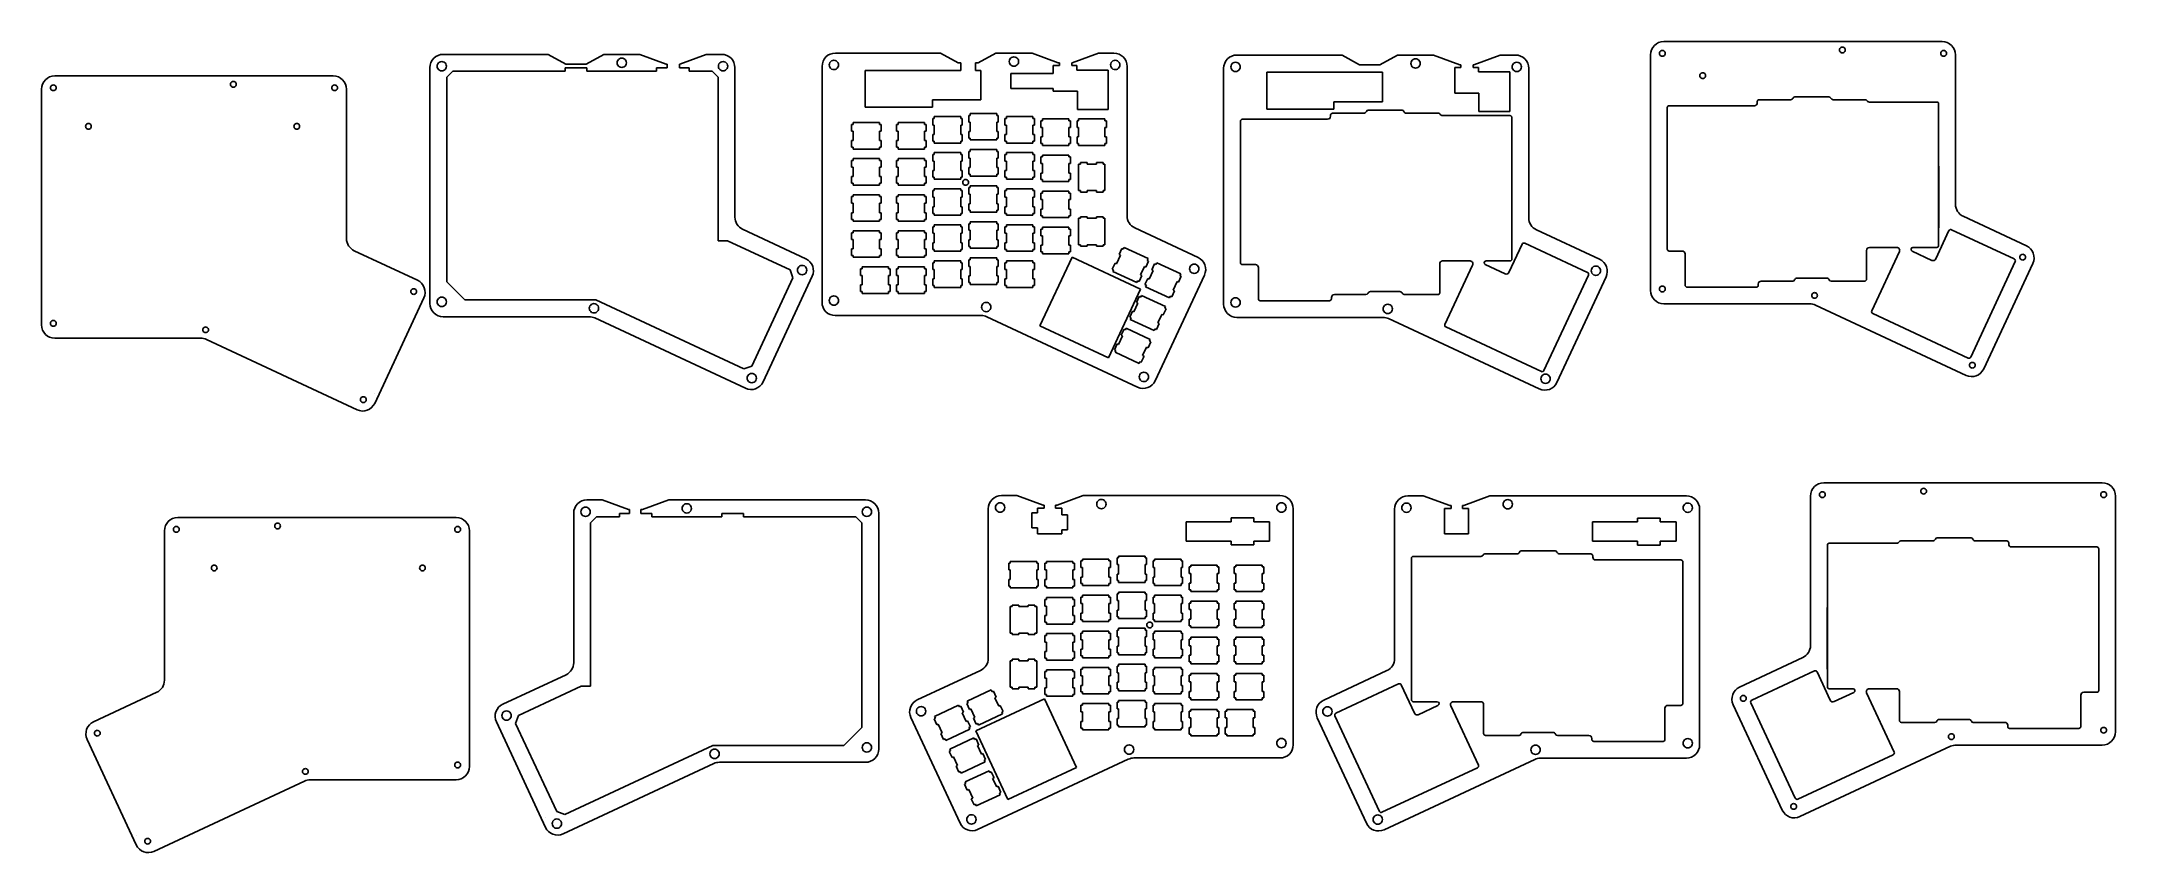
# Model space of a CAD drawing. Extents: x 20 to 1116, y 61 to 490.
import ezdxf

# ---------------------------------------------------------------- set-up
doc = ezdxf.new("R2010")
doc.units = 0
doc.layers.add('Layer_1', color=7, linetype='CONTINUOUS')

msp = doc.modelspace()

# ---------------------------------------------------------------- linework, layer by layer
at = {"layer": 'Layer_1', "color": 1}
for p, q in [((232.51596, 483.54263), (288.02558, 483.54263)), ((297.33057, 478.42971), (288.02541, 483.54273)), ((317.31161, 483.54273), (308.00644, 478.42971)), ((336.38696, 483.54263), (317.31161, 483.54273)), ((350.26666, 478.42962), (336.38696, 483.54263)), ((371.48976, 483.54263), (357.61006, 478.42962)), ((371.48976, 483.54263), (379.60276, 483.54263)), ((439.64497, 484.22149), (495.15442, 484.22159)), ((504.45958, 479.10857), (495.15442, 484.22159)), ((524.44062, 484.22159), (515.13546, 479.10857)), ((524.44062, 484.22159), (543.51602, 484.22159)), ((557.39572, 479.10857), (543.51602, 484.22159)), ((578.61882, 484.22159), (564.73912, 479.10857)), ((578.61882, 484.22159), (586.73178, 484.22149)), ((651.7166, 483.20816), (707.22622, 483.20816)), ((716.53121, 478.09524), (707.22605, 483.20825)), ((736.51225, 483.20825), (727.20708, 478.09524)), ((736.5122, 483.20816), (755.5876, 483.20816)), ((755.58758, 483.20818), (769.46731, 478.09516)), ((790.69038, 483.20818), (776.81069, 478.09516)), ((790.6904, 483.20816), (798.8034, 483.20816)), ((870.1078, 358.907139), (870.1078, 483.33714)), ((874.87168, 484.07326), (874.87168, 484.07326)), ((877.1078, 490.33714), (1024.1946, 490.33714)), ((969.94106, 485.89204), (969.94106, 485.89204)), ((1023.4244, 484.07326), (1023.4244, 484.07326)), ((1031.1946, 483.33714), (1031.1946, 404.44845)), ((27.41733, 472.1943), (174.50413, 472.1943)), ((225.51596, 352.112639), (225.51596, 476.54264)), ((229.31871, 477.27876), (229.31871, 477.27876)), ((234.40596, 471.47764), (237.58096, 474.65264)), ((234.40596, 363.527636), (234.40596, 471.47764)), ((237.58096, 474.65264), (296.91536, 474.65264)), ((296.91536, 474.65264), (296.91536, 476.43063)), ((296.91536, 476.43063), (308.42156, 476.43063)), ((308.03184, 478.42971), (297.33057, 478.42971)), ((308.42156, 476.43063), (308.42156, 474.65264)), ((308.42156, 474.65264), (345.27696, 474.65264)), ((324.38813, 479.09764), (324.38813, 479.09764)), ((345.27696, 474.65264), (345.27696, 476.43063)), ((345.27696, 476.43063), (350.82376, 476.42463)), ((350.82376, 478.42962), (350.26666, 478.42962)), ((350.82376, 478.42962), (350.26666, 478.42962)), ((350.82376, 478.42962), (350.82376, 476.42464)), ((357.35291, 478.42962), (357.35291, 476.45805)), ((357.35291, 476.45805), (362.44736, 476.43065)), ((357.61006, 478.42962), (357.35293, 478.42962)), ((362.44736, 476.43063), (362.44736, 474.65264)), ((362.44736, 474.65264), (374.51236, 474.65264)), ((374.51236, 474.65264), (377.71276, 471.47764)), ((377.71276, 471.47764), (377.71276, 385.244636)), ((377.8714, 477.27876), (377.8714, 477.27876)), ((386.60276, 476.54263), (386.60276, 397.65394)), ((432.62277, 352.714309), (432.62277, 477.14431)), ((436.44772, 477.95762), (436.44772, 477.95762)), ((455.45282, 475.10779), (505.95958, 475.10779)), ((455.45282, 455.60779), (455.45282, 475.10779)), ((505.95958, 479.10857), (504.45958, 479.10857)), ((505.95958, 479.10857), (505.95958, 475.10779)), ((515.16086, 479.10857), (513.66086, 479.10857)), ((513.66086, 479.10857), (513.66086, 475.10779)), ((513.66086, 475.10779), (516.45282, 475.10779)), ((516.45282, 475.10779), (516.45282, 459.52448)), ((531.51667, 479.77649), (531.51667, 479.77649)), ((551.68568, 473.52031), (532.3774, 473.52031)), ((532.3774, 473.52031), (532.3774, 465.52608)), ((554.68202, 473.52029), (551.68568, 473.52029)), ((554.68202, 477.60779), (557.95282, 477.60779)), ((554.68202, 473.52029), (554.68202, 477.60779)), ((557.95282, 479.10857), (557.39572, 479.10857)), ((557.95282, 479.10857), (557.39572, 479.10857)), ((557.95282, 479.10857), (557.95282, 477.60779)), ((564.48199, 477.60779), (564.48199, 479.10857)), ((564.73912, 479.10857), (564.48199, 479.10857)), ((564.48199, 477.60779), (567.21755, 477.60779)), ((567.21755, 477.60779), (567.21755, 475.30142)), ((567.21755, 475.30142), (583.78827, 475.30142)), ((583.78827, 475.30142), (583.78827, 454.4078)), ((585.00042, 477.95762), (585.00042, 477.95762)), ((593.73177, 477.22149), (593.73177, 398.3328)), ((644.7166, 351.778159), (644.7166, 476.20816)), ((648.51935, 476.94428), (648.51935, 476.94428)), ((667.5244, 474.09436), (718.03116, 474.09436)), ((667.5244, 454.59435), (667.5244, 474.09436)), ((727.23248, 478.09524), (716.53121, 478.09524)), ((718.03115, 474.09436), (725.73243, 474.09436)), ((725.73244, 474.09436), (728.5244, 474.09436)), ((728.5244, 474.09436), (728.5244, 458.51104)), ((743.58877, 478.76316), (743.58877, 478.76316)), ((766.7536, 463.09436), (766.7536, 476.59436)), ((766.7536, 476.59436), (770.0244, 476.59436)), ((766.7536, 474.09436), (766.7536, 476.59436)), ((770.0244, 478.09514), (769.4673, 478.09514)), ((770.0244, 478.09514), (769.4673, 478.09514)), ((770.0244, 478.09514), (770.0244, 476.59436)), ((776.55357, 476.59436), (776.55357, 478.09514)), ((776.8107, 478.09514), (776.55357, 478.09514)), ((776.55357, 476.59436), (779.28913, 476.59436)), ((779.28913, 476.59436), (779.28913, 474.28798)), ((779.28913, 474.28798), (795.85985, 474.28798)), ((795.85985, 474.28798), (795.85985, 453.39436)), ((797.07205, 476.94428), (797.07205, 476.94428)), ((805.8034, 476.20816), (805.8034, 397.31946)), ((896.2078, 472.33714), (896.2078, 472.33714)), ((20.41733, 340.764299), (20.41733, 465.1943)), ((25.18121, 465.93043), (25.18121, 465.93043)), ((120.25063, 467.7493), (120.25063, 467.7493)), ((173.7339, 465.93043), (173.7339, 465.93043)), ((181.50413, 465.1943), (181.50413, 386.305605)), ((551.68647, 465.56111), (532.3774, 465.52611)), ((554.68202, 465.5631), (551.68647, 465.5611)), ((554.68202, 464.1078), (554.68202, 465.5631)), ((567.45282, 464.1078), (554.68202, 464.1078)), ((567.45282, 464.1078), (567.45282, 454.4078)), ((779.5244, 463.09436), (766.7536, 463.09436)), ((779.5244, 463.09436), (779.5244, 453.39436)), ((946.41458, 461.22883), (964.3113, 461.22883)), ((490.87953, 455.60779), (455.45282, 455.60779)), ((516.45282, 459.52448), (490.87953, 459.52448)), ((490.87953, 459.52448), (490.87953, 455.60779)), ((491.87782, 449.76649), (491.06502, 449.76649)), ((491.06502, 449.76649), (491.06502, 446.26637)), ((505.84782, 450.74693), (491.87782, 450.74693)), ((491.87782, 450.74693), (491.87782, 449.76649)), ((505.84782, 449.76649), (505.84782, 450.74693)), ((506.66062, 449.76649), (505.84782, 449.76649)), ((506.66062, 446.26637), (506.66062, 449.76649)), ((510.92782, 451.36415), (510.11502, 451.36415)), ((510.11502, 451.36415), (510.11502, 447.86403)), ((524.89782, 452.34459), (510.92782, 452.34459)), ((510.92782, 452.34459), (510.92782, 451.36415)), ((524.89782, 451.36415), (524.89782, 452.34459)), ((525.71062, 451.36415), (524.89782, 451.36415)), ((525.71062, 447.86403), (525.71062, 451.36415)), ((529.97782, 449.76649), (529.16502, 449.76649)), ((529.16502, 449.76649), (529.16502, 446.26637)), ((543.94782, 450.74693), (529.97782, 450.74693)), ((529.97782, 450.74693), (529.97782, 449.76649)), ((543.94782, 449.76649), (543.94782, 450.74693)), ((544.76062, 449.76649), (543.94782, 449.76649)), ((544.76062, 446.26637), (544.76062, 449.76649)), ((562.99782, 449.47439), (549.02782, 449.47439)), ((549.02782, 449.47439), (549.02782, 448.49395)), ((562.99782, 448.49395), (562.99782, 449.47439)), ((567.45281, 454.4078), (583.78827, 454.4078)), ((582.04782, 449.47439), (568.07782, 449.47439)), ((568.07782, 449.47439), (568.07782, 448.49395)), ((582.04782, 448.49395), (582.04782, 449.47439)), ((654.6066, 449.33735), (699.61874, 449.33735)), ((702.95111, 454.59435), (667.5244, 454.59435)), ((701.14274, 450.86135), (701.14274, 451.49635)), ((702.15874, 452.51235), (718.66874, 452.51235)), ((728.5244, 458.51104), (702.95111, 458.51104)), ((702.95111, 458.51104), (702.95111, 454.59435)), ((721.02338, 454.09985), (738.9201, 454.09985)), ((741.27474, 452.51235), (758.12504, 452.51235)), ((760.32475, 451.24235), (795.88475, 451.24235)), ((779.52439, 453.39436), (795.85985, 453.39436)), ((796.90075, 450.22635), (796.91345, 384.910158)), ((796.90075, 450.22635), (796.90075, 375.550349)), ((878.9978, 380.758335), (878.9978, 455.46633)), ((879.9978, 456.46633), (925.00994, 456.46633)), ((926.53394, 457.99033), (926.53394, 458.62533)), ((927.54994, 459.64133), (944.05994, 459.64133)), ((966.66594, 459.64133), (983.51624, 459.64133)), ((985.71594, 458.37133), (1021.2759, 458.37133)), ((1022.2919, 457.35533), (1022.3049, 392.039144)), ((1022.2919, 457.35533), (1022.2919, 382.679334)), ((43.72513, 445.5805), (43.72513, 445.5805)), ((153.72513, 445.5805), (153.72513, 445.5805)), ((449.01532, 446.58895), (448.20252, 446.58895)), ((448.20252, 446.58895), (448.20252, 443.08883)), ((448.20252, 443.08883), (449.01532, 443.08883)), ((462.98532, 447.56939), (449.01532, 447.56939)), ((449.01532, 447.56939), (449.01532, 446.58895)), ((449.01532, 443.08883), (449.01532, 438.07995)), ((462.98532, 446.58895), (462.98532, 447.56939)), ((463.79812, 446.58895), (462.98532, 446.58895)), ((462.98532, 438.07995), (462.98532, 443.08883)), ((462.98532, 443.08883), (463.79812, 443.08883)), ((463.79812, 443.08883), (463.79812, 446.58895)), ((472.82782, 446.58895), (472.01502, 446.58895)), ((472.01502, 446.58895), (472.01502, 443.08883)), ((472.01502, 443.08883), (472.82782, 443.08883)), ((486.79782, 447.56939), (472.82782, 447.56939)), ((472.82782, 447.56939), (472.82782, 446.58895)), ((472.82782, 443.08883), (472.82782, 438.07995)), ((486.79782, 446.58895), (486.79782, 447.56939)), ((487.61062, 446.58895), (486.79782, 446.58895)), ((486.79782, 438.07995), (486.79782, 443.08883)), ((486.79782, 443.08883), (487.61062, 443.08883)), ((487.61062, 443.08883), (487.61062, 446.58895)), ((491.06502, 446.26637), (491.87782, 446.26637)), ((491.87782, 441.25749), (491.06502, 441.25749)), ((491.06502, 441.25749), (491.06502, 437.75737)), ((491.87782, 446.26637), (491.87782, 441.25749)), ((505.84782, 441.25749), (505.84782, 446.26637)), ((505.84782, 446.26637), (506.66062, 446.26637)), ((506.66062, 441.25749), (505.84782, 441.25749)), ((506.66062, 437.75737), (506.66062, 441.25749)), ((510.11502, 447.86403), (510.92782, 447.86403)), ((510.92782, 442.85515), (510.11502, 442.85515)), ((510.11502, 442.85515), (510.11502, 439.35503)), ((510.11502, 439.35503), (510.92782, 439.35503)), ((510.92782, 447.86403), (510.92782, 442.85515)), ((510.92782, 439.35503), (510.92782, 438.37459)), ((510.92782, 438.37459), (524.89782, 438.37459)), ((524.89782, 442.85515), (524.89782, 447.86403)), ((524.89782, 447.86403), (525.71062, 447.86403)), ((525.71062, 442.85515), (524.89782, 442.85515)), ((524.89782, 438.37459), (524.89782, 439.35503)), ((524.89782, 439.35503), (525.71062, 439.35503)), ((525.71062, 439.35503), (525.71062, 442.85515)), ((529.16502, 446.26637), (529.97782, 446.26637)), ((529.97782, 441.25749), (529.16502, 441.25749)), ((529.16502, 441.25749), (529.16502, 437.75737)), ((529.97782, 446.26637), (529.97782, 441.25749)), ((543.94782, 441.25749), (543.94782, 446.26637)), ((543.94782, 446.26637), (544.76062, 446.26637)), ((544.76062, 441.25749), (543.94782, 441.25749)), ((544.76062, 437.75737), (544.76062, 441.25749)), ((549.02782, 448.49395), (548.21502, 448.49395)), ((548.21502, 448.49395), (548.21502, 444.99383)), ((548.21502, 444.99383), (549.02782, 444.99383)), ((549.02782, 439.98495), (548.21502, 439.98495)), ((548.21502, 439.98495), (548.21502, 436.48483)), ((549.02782, 444.99383), (549.02782, 439.98495)), ((563.81062, 448.49395), (562.99782, 448.49395)), ((562.99782, 439.98495), (562.99782, 444.99383)), ((562.99782, 444.99383), (563.81062, 444.99383)), ((563.81062, 439.98495), (562.99782, 439.98495)), ((563.81062, 444.99383), (563.81062, 448.49395)), ((563.81062, 436.48483), (563.81062, 439.98495)), ((568.07782, 448.49395), (567.26502, 448.49395)), ((567.26502, 448.49395), (567.26502, 444.99383)), ((567.26502, 444.99383), (568.07782, 444.99383)), ((568.07782, 439.98495), (567.26502, 439.98495)), ((567.26502, 439.98495), (567.26502, 436.48483)), ((568.07782, 444.99383), (568.07782, 439.98495)), ((582.86062, 448.49395), (582.04782, 448.49395)), ((582.04782, 439.98495), (582.04782, 444.99383)), ((582.04782, 444.99383), (582.86062, 444.99383)), ((582.86062, 439.98495), (582.04782, 439.98495)), ((582.86062, 444.99383), (582.86062, 448.49395)), ((582.86062, 436.48483), (582.86062, 439.98495)), ((653.6066, 373.62935), (653.6066, 448.33735)), ((449.01532, 438.07995), (448.20252, 438.07995)), ((448.20252, 438.07995), (448.20252, 434.57983)), ((448.20252, 434.57983), (449.01532, 434.57983)), ((449.01532, 427.54149), (448.20252, 427.54149)), ((448.20252, 427.54149), (448.20252, 424.04137)), ((449.01532, 434.57983), (449.01532, 433.59939)), ((449.01532, 433.59939), (462.98532, 433.59939)), ((462.98532, 428.52193), (449.01532, 428.52193)), ((449.01532, 428.52193), (449.01532, 427.54149)), ((463.79812, 438.07995), (462.98532, 438.07995)), ((462.98532, 433.59939), (462.98532, 434.57983)), ((462.98532, 434.57983), (463.79812, 434.57983)), ((462.98532, 427.54149), (462.98532, 428.52193)), ((463.79812, 427.54149), (462.98532, 427.54149)), ((463.79812, 434.57983), (463.79812, 438.07995)), ((463.79812, 424.04137), (463.79812, 427.54149)), ((472.82782, 438.07995), (472.01502, 438.07995)), ((472.01502, 438.07995), (472.01502, 434.57983)), ((472.01502, 434.57983), (472.82782, 434.57983)), ((472.82782, 427.54149), (472.01502, 427.54149)), ((472.01502, 427.54149), (472.01502, 424.04137)), ((472.82782, 434.57983), (472.82782, 433.59939)), ((472.82782, 433.59939), (486.79782, 433.59939)), ((486.79782, 428.52193), (472.82782, 428.52193)), ((472.82782, 428.52193), (472.82782, 427.54149)), ((487.61062, 438.07995), (486.79782, 438.07995)), ((486.79782, 433.59939), (486.79782, 434.57983)), ((486.79782, 434.57983), (487.61062, 434.57983)), ((486.79782, 427.54149), (486.79782, 428.52193)), ((487.61062, 427.54149), (486.79782, 427.54149)), ((487.61062, 434.57983), (487.61062, 438.07995)), ((487.61062, 424.04137), (487.61062, 427.54149)), ((491.06502, 437.75737), (491.87782, 437.75737)), ((491.87782, 430.71649), (491.06502, 430.71649)), ((491.06502, 430.71649), (491.06502, 427.21637)), ((491.06502, 427.21637), (491.87782, 427.21637)), ((491.87782, 437.75737), (491.87782, 436.77693)), ((491.87782, 436.77693), (505.84782, 436.77693)), ((505.84782, 431.69693), (491.87782, 431.69693)), ((491.87782, 431.69693), (491.87782, 430.71649)), ((491.87782, 427.21637), (491.87782, 422.20749)), ((505.84782, 436.77693), (505.84782, 437.75737)), ((505.84782, 437.75737), (506.66062, 437.75737)), ((505.84782, 430.71649), (505.84782, 431.69693)), ((506.66062, 430.71649), (505.84782, 430.71649)), ((505.84782, 422.20749), (505.84782, 427.21637)), ((505.84782, 427.21637), (506.66062, 427.21637)), ((506.66062, 427.21637), (506.66062, 430.71649)), ((510.92782, 432.31415), (510.11502, 432.31415)), ((510.11502, 432.31415), (510.11502, 428.81403)), ((510.11502, 428.81403), (510.92782, 428.81403)), ((524.89782, 433.29459), (510.92782, 433.29459)), ((510.92782, 433.29459), (510.92782, 432.31415)), ((510.92782, 428.81403), (510.92782, 423.80515)), ((524.89782, 432.31415), (524.89782, 433.29459)), ((525.71062, 432.31415), (524.89782, 432.31415)), ((524.89782, 423.80515), (524.89782, 428.81403)), ((524.89782, 428.81403), (525.71062, 428.81403)), ((525.71062, 428.81403), (525.71062, 432.31415)), ((529.16502, 437.75737), (529.97782, 437.75737)), ((529.97782, 430.71649), (529.16502, 430.71649)), ((529.16502, 430.71649), (529.16502, 427.21637)), ((529.16502, 427.21637), (529.97782, 427.21637)), ((529.97782, 437.75737), (529.97782, 436.77693)), ((529.97782, 436.77693), (543.94782, 436.77693)), ((543.94782, 431.69693), (529.97782, 431.69693)), ((529.97782, 431.69693), (529.97782, 430.71649)), ((529.97782, 427.21637), (529.97782, 422.20749)), ((543.94782, 436.77693), (543.94782, 437.75737)), ((543.94782, 437.75737), (544.76062, 437.75737)), ((543.94782, 430.71649), (543.94782, 431.69693)), ((544.76062, 430.71649), (543.94782, 430.71649)), ((543.94782, 422.20749), (543.94782, 427.21637)), ((543.94782, 427.21637), (544.76062, 427.21637)), ((544.76062, 427.21637), (544.76062, 430.71649)), ((548.21502, 436.48483), (549.02782, 436.48483)), ((549.02782, 429.44649), (548.21502, 429.44649)), ((548.21502, 429.44649), (548.21502, 425.94637)), ((549.02782, 436.48483), (549.02782, 435.50439)), ((549.02782, 435.50439), (562.99782, 435.50439)), ((562.99782, 430.42693), (549.02782, 430.42693)), ((549.02782, 430.42693), (549.02782, 429.44649)), ((562.99782, 435.50439), (562.99782, 436.48483)), ((562.99782, 436.48483), (563.81062, 436.48483)), ((562.99782, 429.44649), (562.99782, 430.42693)), ((563.81062, 429.44649), (562.99782, 429.44649)), ((563.81062, 425.94637), (563.81062, 429.44649)), ((567.26502, 436.48483), (568.07782, 436.48483)), ((568.07782, 436.48483), (568.07782, 435.50439)), ((568.07782, 435.50439), (582.04782, 435.50439)), ((582.04782, 435.50439), (582.04782, 436.48483)), ((582.04782, 436.48483), (582.86062, 436.48483)), ((448.20252, 424.04137), (449.01532, 424.04137)), ((449.01532, 419.03249), (448.20252, 419.03249)), ((448.20252, 419.03249), (448.20252, 415.53238)), ((449.01532, 424.04137), (449.01532, 419.03249)), ((462.98532, 419.03249), (462.98532, 424.04137)), ((462.98532, 424.04137), (463.79812, 424.04137)), ((463.79812, 419.03249), (462.98532, 419.03249)), ((463.79812, 415.53238), (463.79812, 419.03249)), ((472.01502, 424.04137), (472.82782, 424.04137)), ((472.82782, 419.03249), (472.01502, 419.03249)), ((472.01502, 419.03249), (472.01502, 415.53238)), ((472.82782, 424.04137), (472.82782, 419.03249)), ((486.79782, 419.03249), (486.79782, 424.04137)), ((486.79782, 424.04137), (487.61062, 424.04137)), ((487.61062, 419.03249), (486.79782, 419.03249)), ((487.61062, 415.53238), (487.61062, 419.03249)), ((491.87782, 422.20749), (491.06502, 422.20749)), ((491.06502, 422.20749), (491.06502, 418.70738)), ((491.06502, 418.70737), (491.87782, 418.70737)), ((491.87782, 418.70737), (491.87782, 417.72693)), ((491.87782, 417.72693), (505.84782, 417.72693)), ((506.66062, 422.20749), (505.84782, 422.20749)), ((505.84782, 417.72693), (505.84782, 418.70738)), ((505.84782, 418.70737), (506.66062, 418.70737)), ((506.66062, 418.70737), (506.66062, 422.20749)), ((510.92782, 423.80515), (510.11502, 423.80515)), ((510.11502, 423.80515), (510.11502, 420.30503)), ((510.11502, 420.30503), (510.92782, 420.30503)), ((510.92782, 420.30503), (510.92782, 419.32459)), ((510.92782, 419.32459), (524.89782, 419.32459)), ((525.71062, 423.80515), (524.89782, 423.80515)), ((524.89782, 419.32459), (524.89782, 420.30503)), ((524.89782, 420.30503), (525.71062, 420.30503)), ((525.71062, 420.30503), (525.71062, 423.80515)), ((529.97782, 422.20749), (529.16502, 422.20749)), ((529.16502, 422.20749), (529.16502, 418.70738)), ((529.16502, 418.70737), (529.97782, 418.70737)), ((529.97782, 418.70737), (529.97782, 417.72693)), ((529.97782, 417.72693), (543.94782, 417.72693)), ((544.76062, 422.20749), (543.94782, 422.20749)), ((543.94782, 417.72693), (543.94782, 418.70738)), ((543.94782, 418.70737), (544.76062, 418.70737)), ((544.76062, 418.70737), (544.76062, 422.20749)), ((548.21502, 425.94637), (549.02782, 425.94637)), ((549.02782, 420.93749), (548.21502, 420.93749)), ((548.21502, 420.93749), (548.21502, 417.43737)), ((548.21502, 417.43737), (549.02782, 417.43737)), ((549.02782, 425.94637), (549.02782, 420.93749)), ((549.02782, 417.43737), (549.02782, 416.45693)), ((549.02782, 416.45693), (562.99782, 416.45693)), ((562.99782, 420.93749), (562.99782, 425.94637)), ((562.99782, 425.94637), (563.81062, 425.94637)), ((563.81062, 420.93749), (562.99782, 420.93749)), ((562.99782, 416.45693), (562.99782, 417.43737)), ((562.99782, 417.43737), (563.81062, 417.43737)), ((563.81062, 417.43737), (563.81062, 420.93749)), ((569.05826, 425.66443), (568.07782, 425.66443)), ((568.07782, 425.66443), (568.07782, 411.69443)), ((572.55838, 426.47723), (569.05826, 426.47723)), ((569.05826, 426.47723), (569.05826, 425.66443)), ((572.55838, 425.66443), (572.55838, 426.47723)), ((577.56726, 425.66443), (572.55838, 425.66443)), ((581.06738, 426.47723), (577.56726, 426.47723)), ((577.56726, 426.47723), (577.56726, 425.66443)), ((581.06738, 425.66443), (581.06738, 426.47723)), ((582.04782, 425.66443), (581.06738, 425.66443)), ((582.04782, 411.69443), (582.04782, 425.66443)), ((448.20252, 415.53238), (449.01532, 415.53238)), ((449.01532, 408.49149), (448.20252, 408.49149)), ((448.20252, 408.49149), (448.20252, 404.99137)), ((449.01532, 415.53238), (449.01532, 414.55193)), ((449.01532, 414.55193), (462.98532, 414.55193)), ((462.98532, 409.47194), (449.01532, 409.47194)), ((449.01532, 409.47194), (449.01532, 408.49149)), ((462.98532, 414.55193), (462.98532, 415.53238)), ((462.98532, 415.53238), (463.79812, 415.53238)), ((462.98532, 408.49149), (462.98532, 409.47194)), ((463.79812, 408.49149), (462.98532, 408.49149)), ((463.79812, 404.99137), (463.79812, 408.49149)), ((472.01502, 415.53238), (472.82782, 415.53238)), ((472.82782, 408.49149), (472.01502, 408.49149)), ((472.01502, 408.49149), (472.01502, 404.99137)), ((472.82782, 415.53238), (472.82782, 414.55193)), ((472.82782, 414.55193), (486.79782, 414.55193)), ((486.79782, 409.47194), (472.82782, 409.47194)), ((472.82782, 409.47194), (472.82782, 408.49149)), ((486.79782, 414.55193), (486.79782, 415.53238)), ((486.79782, 415.53238), (487.61062, 415.53238)), ((486.79782, 408.49149), (486.79782, 409.47194)), ((487.61062, 408.49149), (486.79782, 408.49149)), ((487.61062, 404.99137), (487.61062, 408.49149)), ((491.87782, 411.66649), (491.06502, 411.66649)), ((491.06502, 411.66649), (491.06502, 408.16637)), ((491.06502, 408.16637), (491.87782, 408.16637)), ((505.84782, 412.64693), (491.87782, 412.64693)), ((491.87782, 412.64693), (491.87782, 411.66649)), ((491.87782, 408.16637), (491.87782, 403.15749)), ((505.84782, 411.66649), (505.84782, 412.64694)), ((506.66062, 411.66649), (505.84782, 411.66649)), ((505.84782, 403.15749), (505.84782, 408.16637)), ((505.84782, 408.16637), (506.66062, 408.16637)), ((506.66062, 408.16637), (506.66062, 411.66649)), ((506.88922, 415.99719), (506.88922, 415.99719)), ((510.92782, 413.26415), (510.11502, 413.26415)), ((510.11502, 413.26415), (510.11502, 409.76403)), ((510.11502, 409.76403), (510.92782, 409.76403)), ((524.89782, 414.24459), (510.92782, 414.24459)), ((510.92782, 414.24459), (510.92782, 413.26415)), ((510.92782, 409.76403), (510.92782, 404.75515)), ((524.89782, 413.26415), (524.89782, 414.24459)), ((525.71062, 413.26415), (524.89782, 413.26415)), ((524.89782, 404.75515), (524.89782, 409.76403)), ((524.89782, 409.76403), (525.71062, 409.76403)), ((525.71062, 409.76403), (525.71062, 413.26415)), ((529.97782, 411.66649), (529.16502, 411.66649)), ((529.16502, 411.66649), (529.16502, 408.16637)), ((529.16502, 408.16637), (529.97782, 408.16637)), ((543.94782, 412.64693), (529.97782, 412.64693)), ((529.97782, 412.64693), (529.97782, 411.66649)), ((529.97782, 408.16637), (529.97782, 403.15749)), ((543.94782, 411.66649), (543.94782, 412.64694)), ((544.76062, 411.66649), (543.94782, 411.66649)), ((543.94782, 403.15749), (543.94782, 408.16637)), ((543.94782, 408.16637), (544.76062, 408.16637)), ((544.76062, 408.16637), (544.76062, 411.66649)), ((549.02782, 410.39649), (548.21502, 410.39649)), ((548.21502, 410.39649), (548.21502, 406.89637)), ((548.21502, 406.89637), (549.02782, 406.89637)), ((562.99782, 411.37693), (549.02782, 411.37693)), ((549.02782, 411.37693), (549.02782, 410.39649)), ((549.02782, 406.89637), (549.02782, 401.88749)), ((562.99782, 410.39649), (562.99782, 411.37694)), ((563.81062, 410.39649), (562.99782, 410.39649)), ((562.99782, 401.88749), (562.99782, 406.89637)), ((562.99782, 406.89637), (563.81062, 406.89637)), ((563.81062, 406.89637), (563.81062, 410.39649)), ((568.07782, 411.69443), (569.05826, 411.69443)), ((569.05826, 411.69443), (569.05826, 410.88163)), ((569.05826, 410.88163), (572.55838, 410.88163)), ((572.55838, 410.88163), (572.55838, 411.69443)), ((572.55838, 411.69443), (577.56726, 411.69443)), ((577.56726, 411.69443), (577.56726, 410.88163)), ((577.56726, 410.88163), (581.06738, 410.88163)), ((581.06738, 410.88163), (581.06738, 411.69443)), ((581.06738, 411.69443), (582.04782, 411.69443)), ((448.20252, 404.99137), (449.01532, 404.99137)), ((449.01532, 399.9825), (448.20252, 399.9825)), ((448.20252, 399.9825), (448.20252, 396.482375)), ((448.20252, 396.482375), (449.01532, 396.482375)), ((449.01532, 404.99137), (449.01532, 399.9825)), ((449.01532, 396.482375), (449.01532, 395.501935)), ((449.01532, 395.501935), (462.98532, 395.501935)), ((462.98532, 399.9825), (462.98532, 404.99137)), ((462.98532, 404.99137), (463.79812, 404.99137)), ((463.79812, 399.9825), (462.98532, 399.9825)), ((462.98532, 395.501935), (462.98532, 396.482375)), ((462.98532, 396.482375), (463.79812, 396.482375)), ((463.79812, 396.482375), (463.79812, 399.9825)), ((472.01502, 404.99137), (472.82782, 404.99137)), ((472.82782, 399.9825), (472.01502, 399.9825)), ((472.01502, 399.9825), (472.01502, 396.482375)), ((472.01502, 396.482375), (472.82782, 396.482375)), ((472.82782, 404.99137), (472.82782, 399.9825)), ((472.82782, 396.482375), (472.82782, 395.501935)), ((472.82782, 395.501935), (486.79782, 395.501935)), ((486.79782, 399.9825), (486.79782, 404.99137)), ((486.79782, 404.99137), (487.61062, 404.99137)), ((487.61062, 399.9825), (486.79782, 399.9825)), ((486.79782, 395.501935), (486.79782, 396.482375)), ((486.79782, 396.482375), (487.61062, 396.482375)), ((487.61062, 396.482375), (487.61062, 399.9825)), ((491.87782, 403.15749), (491.06502, 403.15749)), ((491.06502, 403.15749), (491.06502, 399.65738)), ((491.06502, 399.65737), (491.87782, 399.65737)), ((491.87782, 399.65737), (491.87782, 398.67693)), ((491.87782, 398.67693), (505.84782, 398.67693)), ((506.66062, 403.15749), (505.84782, 403.15749)), ((505.84782, 398.67693), (505.84782, 399.65737)), ((505.84782, 399.65737), (506.66062, 399.65737)), ((506.66062, 399.65737), (506.66062, 403.15749)), ((510.92782, 404.75515), (510.11502, 404.75515)), ((510.11502, 404.75515), (510.11502, 401.25503)), ((510.11502, 401.25503), (510.92782, 401.25503)), ((510.92782, 401.25503), (510.92782, 400.27459)), ((510.92782, 400.27459), (524.89782, 400.27459)), ((524.89782, 395.194595), (510.92782, 395.194595)), ((510.92782, 395.194595), (510.92782, 394.214155)), ((525.71062, 404.75515), (524.89782, 404.75515)), ((524.89782, 400.27459), (524.89782, 401.25503)), ((524.89782, 401.25503), (525.71062, 401.25503)), ((524.89782, 394.214155), (524.89782, 395.194595)), ((525.71062, 401.25503), (525.71062, 404.75515)), ((529.97782, 403.15749), (529.16502, 403.15749)), ((529.16502, 403.15749), (529.16502, 399.65738)), ((529.16502, 399.65737), (529.97782, 399.65737)), ((529.97782, 399.65737), (529.97782, 398.67693)), ((529.97782, 398.67693), (543.94782, 398.67693)), ((544.76062, 403.15749), (543.94782, 403.15749)), ((543.94782, 398.67693), (543.94782, 399.65737)), ((543.94782, 399.65737), (544.76062, 399.65737)), ((544.76062, 399.65737), (544.76062, 403.15749)), ((549.02782, 401.88749), (548.21502, 401.88749)), ((548.21502, 401.88749), (548.21502, 398.38737)), ((548.21502, 398.38737), (549.02782, 398.38737)), ((549.02782, 398.38737), (549.02782, 397.40693)), ((549.02782, 397.40693), (562.99782, 397.40693)), ((563.81062, 401.88749), (562.99782, 401.88749)), ((562.99782, 397.40693), (562.99782, 398.38737)), ((562.99782, 398.38737), (563.81062, 398.38737)), ((563.81062, 398.38737), (563.81062, 401.88749)), ((569.05826, 397.08943), (568.07782, 397.08943)), ((568.07782, 397.08943), (568.07782, 383.119432)), ((572.55838, 397.90223), (569.05826, 397.90223)), ((569.05826, 397.90223), (569.05826, 397.08943)), ((572.55838, 397.08943), (572.55838, 397.90223)), ((577.56726, 397.08943), (572.55838, 397.08943)), ((581.06738, 397.90223), (577.56726, 397.90223)), ((577.56726, 397.90223), (577.56726, 397.08943)), ((581.06738, 397.08943), (581.06738, 397.90223)), ((582.04782, 397.08943), (581.06738, 397.08943)), ((582.04782, 383.119432), (582.04782, 397.08943)), ((1035.2365, 398.10419), (1068.6467, 382.526074)), ((377.71276, 385.244636), (382.61496, 385.244636)), ((382.61496, 385.244636), (415.70608, 369.814136)), ((390.64464, 391.309685), (424.05487, 375.731566)), ((449.01532, 389.441492), (448.20252, 389.441492)), ((448.20252, 389.441492), (448.20252, 385.941375)), ((448.20252, 385.941375), (449.01532, 385.941375)), ((462.98532, 390.421935), (449.01532, 390.421935)), ((449.01532, 390.421935), (449.01532, 389.441492)), ((449.01532, 385.941375), (449.01532, 380.932495)), ((462.98532, 389.441492), (462.98532, 390.421935)), ((463.79812, 389.441492), (462.98532, 389.441492)), ((462.98532, 380.932495), (462.98532, 385.941375)), ((462.98532, 385.941375), (463.79812, 385.941375)), ((463.79812, 385.941375), (463.79812, 389.441492)), ((472.82782, 389.441492), (472.01502, 389.441492)), ((472.01502, 389.441492), (472.01502, 385.941375)), ((472.01502, 385.941375), (472.82782, 385.941375)), ((486.79782, 390.421935), (472.82782, 390.421935)), ((472.82782, 390.421935), (472.82782, 389.441492)), ((472.82782, 385.941375), (472.82782, 380.932495)), ((486.79782, 389.441492), (486.79782, 390.421935)), ((487.61062, 389.441492), (486.79782, 389.441492)), ((486.79782, 380.932495), (486.79782, 385.941375)), ((486.79782, 385.941375), (487.61062, 385.941375)), ((487.61062, 385.941375), (487.61062, 389.441492)), ((491.87782, 392.616492), (491.06502, 392.616492)), ((491.06502, 392.616492), (491.06502, 389.116375)), ((491.06502, 389.116375), (491.87782, 389.116375)), ((491.87782, 384.107495), (491.06502, 384.107495)), ((491.06502, 384.107495), (491.06502, 380.607375)), ((505.84782, 393.596935), (491.87782, 393.596935)), ((491.87782, 393.596935), (491.87782, 392.616492)), ((491.87782, 389.116375), (491.87782, 384.107495)), ((505.84782, 392.616492), (505.84782, 393.596935)), ((506.66062, 392.616492), (505.84782, 392.616492)), ((505.84782, 384.107495), (505.84782, 389.116375)), ((505.84782, 389.116375), (506.66062, 389.116375)), ((506.66062, 384.107495), (505.84782, 384.107495)), ((506.66062, 389.116375), (506.66062, 392.616492)), ((506.66062, 380.607375), (506.66062, 384.107495)), ((510.92782, 394.214155), (510.11502, 394.214155)), ((510.11502, 394.214155), (510.11502, 390.714035)), ((510.11502, 390.714035), (510.92782, 390.714035)), ((510.92782, 385.705155), (510.11502, 385.705155)), ((510.11502, 385.705155), (510.11502, 382.205032)), ((510.92782, 390.714035), (510.92782, 385.705155)), ((525.71062, 394.214155), (524.89782, 394.214155)), ((524.89782, 385.705155), (524.89782, 390.714035)), ((524.89782, 390.714035), (525.71062, 390.714035)), ((525.71062, 385.705155), (524.89782, 385.705155)), ((525.71062, 390.714035), (525.71062, 394.214155)), ((525.71062, 382.205032), (525.71062, 385.705155)), ((529.97782, 392.616492), (529.16502, 392.616492)), ((529.16502, 392.616492), (529.16502, 389.116375)), ((529.16502, 389.116375), (529.97782, 389.116375)), ((529.97782, 384.107495), (529.16502, 384.107495)), ((529.16502, 384.107495), (529.16502, 380.607375)), ((543.94782, 393.596935), (529.97782, 393.596935)), ((529.97782, 393.596935), (529.97782, 392.616492)), ((529.97782, 389.116375), (529.97782, 384.107495)), ((543.94782, 392.616492), (543.94782, 393.596935)), ((544.76062, 392.616492), (543.94782, 392.616492)), ((543.94782, 384.107495), (543.94782, 389.116375)), ((543.94782, 389.116375), (544.76062, 389.116375)), ((544.76062, 384.107495), (543.94782, 384.107495)), ((544.76062, 389.116375), (544.76062, 392.616492)), ((544.76062, 380.607375), (544.76062, 384.107495)), ((549.02782, 391.346495), (548.21502, 391.346495)), ((548.21502, 391.346495), (548.21502, 387.846375)), ((548.21502, 387.846375), (549.02782, 387.846375)), ((562.99782, 392.326935), (549.02782, 392.326935)), ((549.02782, 392.326935), (549.02782, 391.346495)), ((549.02782, 387.846375), (549.02782, 382.837492)), ((562.99782, 391.346495), (562.99782, 392.326935)), ((563.81062, 391.346495), (562.99782, 391.346495)), ((562.99782, 382.837492), (562.99782, 387.846375)), ((562.99782, 387.846375), (563.81062, 387.846375)), ((563.81062, 387.846375), (563.81062, 391.346495)), ((597.77366, 391.988549), (631.18389, 376.41043)), ((795.38312, 368.456233), (802.36055, 383.419371)), ((803.71074, 383.910801), (836.85985, 368.453116)), ((809.84528, 390.975208), (843.25552, 375.397089)), ((1020.7743, 375.585217), (1027.7517, 390.548357)), ((1029.1019, 391.039786), (1062.251, 375.582101)), ((185.54601, 379.961351), (218.95624, 364.38323)), ((449.01532, 380.932495), (448.20252, 380.932495)), ((448.20252, 380.932495), (448.20252, 377.432375)), ((448.20252, 377.432375), (449.01532, 377.432375)), ((449.01532, 377.432375), (449.01532, 376.451935)), ((449.01532, 376.451935), (462.98532, 376.451935)), ((463.79812, 380.932495), (462.98532, 380.932495)), ((462.98532, 376.451935), (462.98532, 377.432375)), ((462.98532, 377.432375), (463.79812, 377.432375)), ((463.79812, 377.432375), (463.79812, 380.932495)), ((472.82782, 380.932495), (472.01502, 380.932495)), ((472.01502, 380.932495), (472.01502, 377.432375)), ((472.01502, 377.432375), (472.82782, 377.432375)), ((472.82782, 377.432375), (472.82782, 376.451935)), ((472.82782, 376.451935), (486.79782, 376.451935)), ((487.61062, 380.932495), (486.79782, 380.932495)), ((486.79782, 376.451935), (486.79782, 377.432375)), ((486.79782, 377.432375), (487.61062, 377.432375)), ((487.61062, 377.432375), (487.61062, 380.932495)), ((491.06502, 380.607375), (491.87782, 380.607375)), ((491.87782, 373.566492), (491.06502, 373.566492)), ((491.06502, 373.566492), (491.06502, 370.066375)), ((491.87782, 380.607375), (491.87782, 379.626935)), ((491.87782, 379.626935), (505.84782, 379.626935)), ((505.84782, 374.546935), (491.87782, 374.546935)), ((491.87782, 374.546935), (491.87782, 373.566492)), ((505.84782, 379.626935), (505.84782, 380.607375)), ((505.84782, 380.607375), (506.66062, 380.607375)), ((505.84782, 373.566492), (505.84782, 374.546935)), ((506.66062, 373.566492), (505.84782, 373.566492)), ((506.66062, 370.066375), (506.66062, 373.566492)), ((510.11502, 382.205032), (510.92782, 382.205032)), ((510.92782, 375.164155), (510.11502, 375.164155)), ((510.11502, 375.164155), (510.11502, 371.664035)), ((510.92782, 382.205032), (510.92782, 381.224592)), ((510.92782, 381.224592), (524.89782, 381.224592)), ((524.89782, 376.144595), (510.92782, 376.144595)), ((510.92782, 376.144595), (510.92782, 375.164155)), ((524.89782, 381.224592), (524.89782, 382.205032)), ((524.89782, 382.205032), (525.71062, 382.205032)), ((524.89782, 375.164155), (524.89782, 376.144595)), ((525.71062, 375.164155), (524.89782, 375.164155)), ((525.71062, 371.664035), (525.71062, 375.164155)), ((529.16502, 380.607375), (529.97782, 380.607375)), ((529.97782, 373.566492), (529.16502, 373.566492)), ((529.16502, 373.566492), (529.16502, 370.066375)), ((529.97782, 380.607375), (529.97782, 379.626935)), ((529.97782, 379.626935), (543.94782, 379.626935)), ((543.94782, 374.546935), (529.97782, 374.546935)), ((529.97782, 374.546935), (529.97782, 373.566492)), ((543.94782, 379.626935), (543.94782, 380.607375)), ((543.94782, 380.607375), (544.76062, 380.607375)), ((543.94782, 373.566492), (543.94782, 374.546935)), ((544.76062, 373.566492), (543.94782, 373.566492)), ((544.76062, 370.066375), (544.76062, 373.566492)), ((547.723591, 340.346012), (564.628322, 376.598323)), ((549.02782, 382.837492), (548.21502, 382.837492)), ((548.21502, 382.837492), (548.21502, 379.337372)), ((548.21502, 379.337372), (549.02782, 379.337372)), ((549.02782, 379.337372), (549.02782, 378.356932)), ((549.02782, 378.356932), (562.99782, 378.356932)), ((563.81062, 382.837492), (562.99782, 382.837492)), ((562.99782, 378.356932), (562.99782, 379.337372)), ((562.99782, 379.337372), (563.81062, 379.337372)), ((563.81062, 379.337372), (563.81062, 382.837492)), ((564.628322, 376.598323), (600.880633, 359.693593)), ((568.07782, 383.119432), (569.05826, 383.119432)), ((569.05826, 383.119432), (569.05826, 382.306632)), ((569.05826, 382.306632), (572.55838, 382.306632)), ((572.55838, 382.306632), (572.55838, 383.119432)), ((572.55838, 383.119432), (577.56726, 383.119432)), ((577.56726, 383.119432), (577.56726, 382.306632)), ((577.56726, 382.306632), (581.06738, 382.306632)), ((581.06738, 382.306632), (581.06738, 383.119432)), ((581.06738, 383.119432), (582.04782, 383.119432)), ((587.36404, 373.396315), (585.88576, 370.223852)), ((588.10064, 373.053412), (587.36404, 373.396315)), ((590.21646, 377.592395), (588.10064, 373.053412)), ((590.96068, 381.107752), (589.47986, 377.935295)), ((589.47986, 377.935295), (590.21646, 377.592395)), ((591.69728, 380.764855), (590.96068, 381.107752)), ((592.1113, 381.653855), (591.69728, 380.764855)), ((604.7732, 375.748352), (592.1113, 381.653855)), ((603.61496, 371.343995), (605.09324, 374.516455)), ((604.35664, 374.859352), (604.7732, 375.748352)), ((605.09324, 374.516455), (604.35664, 374.859352)), ((608.22506, 373.058495), (606.74424, 369.886035)), ((608.96166, 372.715592), (608.22506, 373.058495)), ((609.37568, 373.604595), (608.96166, 372.715592)), ((622.03758, 367.699095), (609.37568, 373.604595)), ((661.51874, 372.629349), (654.6066, 372.629349)), ((758.80075, 373.010349), (758.80075, 357.77035)), ((774.80584, 374.534349), (760.32475, 374.534349)), ((782.89596, 372.597541), (793.35784, 367.71909)), ((795.88475, 374.534349), (783.32535, 374.534349)), ((886.90994, 379.758334), (879.9978, 379.758334)), ((888.43394, 361.724334), (888.43394, 378.234334)), ((984.19194, 380.139334), (984.19194, 364.899334)), ((1000.197, 381.663334), (985.71594, 381.663334)), ((986.97802, 348.18496), (1001.5783, 379.495264)), ((1008.2872, 379.726526), (1018.749, 374.848075)), ((1021.2759, 381.663334), (1008.7165, 381.663334)), ((1062.7425, 374.231913), (1039.2339, 323.817623)), ((1072.0328, 373.223512), (1046.0684, 317.542231)), ((1065.1663, 376.537627), (1065.1663, 376.537627)), ((243.93096, 354.002636), (234.40596, 363.527636)), ((417.24278, 365.595193), (395.5588, 319.092871)), ((427.44092, 366.429012), (401.47654, 310.747731)), ((415.70608, 369.814136), (417.24278, 365.595193)), ((419.61336, 369.743119), (419.61336, 369.743119)), ((453.77782, 370.391492), (452.96502, 370.391492)), ((452.96502, 370.391492), (452.96502, 366.891375)), ((452.96502, 366.891375), (453.77782, 366.891375)), ((453.77782, 361.882495), (452.96502, 361.882495)), ((452.96502, 361.882495), (452.96502, 358.382375)), ((467.74782, 371.371935), (453.77782, 371.371935)), ((453.77782, 371.371935), (453.77782, 370.391492)), ((453.77782, 366.891375), (453.77782, 361.882495)), ((467.74782, 370.391492), (467.74782, 371.371935)), ((468.56062, 370.391492), (467.74782, 370.391492)), ((467.74782, 361.882495), (467.74782, 366.891375)), ((467.74782, 366.891375), (468.56062, 366.891375)), ((468.56062, 361.882495), (467.74782, 361.882495)), ((468.56062, 366.891375), (468.56062, 370.391492)), ((468.56062, 358.382375), (468.56062, 361.882495)), ((472.82782, 370.391492), (472.01502, 370.391492)), ((472.01502, 370.391492), (472.01502, 366.891375)), ((472.01502, 366.891375), (472.82782, 366.891375)), ((472.82782, 361.882495), (472.01502, 361.882495)), ((472.01502, 361.882495), (472.01502, 358.382375)), ((486.79782, 371.371935), (472.82782, 371.371935)), ((472.82782, 371.371935), (472.82782, 370.391492)), ((472.82782, 366.891375), (472.82782, 361.882495)), ((486.79782, 370.391492), (486.79782, 371.371935)), ((487.61062, 370.391492), (486.79782, 370.391492)), ((486.79782, 361.882495), (486.79782, 366.891375)), ((486.79782, 366.891375), (487.61062, 366.891375)), ((487.61062, 361.882495), (486.79782, 361.882495)), ((487.61062, 366.891375), (487.61062, 370.391492)), ((487.61062, 358.382375), (487.61062, 361.882495)), ((491.06502, 370.066375), (491.87782, 370.066375)), ((491.87782, 365.057495), (491.06502, 365.057495)), ((491.06502, 365.057495), (491.06502, 361.557375)), ((491.06502, 361.557375), (491.87782, 361.557375)), ((491.87782, 370.066375), (491.87782, 365.057495)), ((491.87782, 361.557375), (491.87782, 360.576935)), ((505.84782, 365.057495), (505.84782, 370.066375)), ((505.84782, 370.066375), (506.66062, 370.066375)), ((506.66062, 365.057495), (505.84782, 365.057495)), ((505.84782, 360.576935), (505.84782, 361.557375)), ((505.84782, 361.557375), (506.66062, 361.557375)), ((506.66062, 361.557375), (506.66062, 365.057495)), ((510.11502, 371.664035), (510.92782, 371.664035)), ((510.92782, 366.655155), (510.11502, 366.655155)), ((510.11502, 366.655155), (510.11502, 363.155032)), ((510.11502, 363.155032), (510.92782, 363.155032)), ((510.92782, 371.664035), (510.92782, 366.655155)), ((510.92782, 363.155032), (510.92782, 362.174592)), ((510.92782, 362.174592), (524.89782, 362.174592)), ((524.89782, 366.655155), (524.89782, 371.664035)), ((524.89782, 371.664035), (525.71062, 371.664035)), ((525.71062, 366.655155), (524.89782, 366.655155)), ((524.89782, 362.174592), (524.89782, 363.155032)), ((524.89782, 363.155032), (525.71062, 363.155032)), ((525.71062, 363.155032), (525.71062, 366.655155)), ((529.16502, 370.066375), (529.97782, 370.066375)), ((529.97782, 365.057495), (529.16502, 365.057495)), ((529.16502, 365.057495), (529.16502, 361.557375)), ((529.16502, 361.557375), (529.97782, 361.557375)), ((529.97782, 370.066375), (529.97782, 365.057495)), ((529.97782, 361.557375), (529.97782, 360.576935)), ((543.94782, 365.057495), (543.94782, 370.066375)), ((543.94782, 370.066375), (544.76062, 370.066375)), ((544.76062, 365.057495), (543.94782, 365.057495)), ((543.94782, 360.576935), (543.94782, 361.557375)), ((543.94782, 361.557375), (544.76062, 361.557375)), ((544.76062, 361.557375), (544.76062, 365.057495)), ((585.88576, 370.223852), (586.62236, 369.880955)), ((586.62236, 369.880955), (586.2058, 368.991955)), ((586.2058, 368.991955), (598.8677, 363.086452)), ((598.8677, 363.086452), (599.28172, 363.975455)), ((599.28172, 363.975455), (600.01832, 363.632552)), ((600.01832, 363.632552), (601.49914, 366.805012)), ((600.76254, 367.147915), (602.87836, 371.686895)), ((601.49914, 366.805012), (600.76254, 367.147915)), ((602.87836, 371.686895), (603.61496, 371.343995)), ((604.62842, 365.347052), (603.15014, 362.174592)), ((603.15014, 362.174592), (603.88674, 361.831695)), ((603.88674, 361.831695), (603.47018, 360.942695)), ((605.36502, 365.004155), (604.62842, 365.347052)), ((607.48084, 369.543132), (605.36502, 365.004155)), ((606.74424, 369.886035), (607.48084, 369.543132)), ((634.54773, 367.030682), (608.58335, 311.349401)), ((618.02692, 359.098652), (620.14274, 363.637635)), ((620.14274, 363.637635), (620.87934, 363.294732)), ((620.87934, 363.294732), (622.35762, 366.467195)), ((621.62102, 366.810095), (622.03758, 367.699095)), ((622.35762, 366.467195), (621.62102, 366.810095)), ((626.74171, 370.422036), (626.74171, 370.422036)), ((663.04274, 354.59535), (663.04274, 371.105349)), ((761.58682, 341.055975), (776.18706, 372.366279)), ((837.35128, 367.102929), (813.84272, 316.688638)), ((846.64156, 366.094532), (820.67718, 310.413251)), ((838.81401, 369.408643), (838.81401, 369.408643)), ((927.04194, 362.359334), (927.04194, 361.724334)), ((945.2613, 363.883334), (928.56594, 363.883334)), ((963.10994, 365.470834), (947.61594, 365.470834)), ((983.17594, 363.883334), (965.46458, 363.883334)), ((222.34229, 355.080672), (196.3779, 299.399391)), ((215.47586, 358.39479), (215.47586, 358.39479)), ((229.31871, 352.964012), (229.31871, 352.964012)), ((313.17136, 354.002636), (243.93096, 354.002636)), ((391.33986, 317.558711), (313.17136, 354.002636)), ((436.44772, 353.642873), (436.44772, 353.642873)), ((452.96502, 358.382375), (453.77782, 358.382375)), ((453.77782, 358.382375), (453.77782, 357.401935)), ((453.77782, 357.401935), (467.74782, 357.401935)), ((467.74782, 357.401935), (467.74782, 358.382375)), ((467.74782, 358.382375), (468.56062, 358.382375)), ((472.01502, 358.382375), (472.82782, 358.382375)), ((472.82782, 358.382375), (472.82782, 357.401935)), ((472.82782, 357.401935), (486.79782, 357.401935)), ((486.79782, 357.401935), (486.79782, 358.382375)), ((486.79782, 358.382375), (487.61062, 358.382375)), ((491.87782, 360.576935), (505.84782, 360.576935)), ((529.97782, 360.576935), (543.94782, 360.576935)), ((600.880633, 359.693593), (583.975903, 323.441281)), ((599.43158, 352.278755), (597.31576, 347.739775)), ((600.1758, 355.794112), (598.69498, 352.621652)), ((598.69498, 352.621652), (599.43158, 352.278755)), ((600.9124, 355.451215), (600.1758, 355.794112)), ((601.32642, 356.340212), (600.9124, 355.451215)), ((613.98832, 350.434715), (601.32642, 356.340212)), ((603.47018, 360.942695), (616.13208, 355.037192)), ((616.13208, 355.037192), (616.5461, 355.926192)), ((616.5461, 355.926192), (617.2827, 355.583295)), ((617.2827, 355.583295), (618.76352, 358.755755)), ((618.76352, 358.755755), (618.02692, 359.098652)), ((648.51935, 352.629535), (648.51935, 352.629535)), ((700.63474, 353.57935), (664.05874, 353.57935)), ((701.65074, 355.23035), (701.65074, 354.59535)), ((719.8701, 356.75435), (703.17474, 356.75435)), ((737.71874, 358.34185), (722.22474, 358.34185)), ((757.78475, 356.75435), (740.07338, 356.75435)), ((874.87168, 359.75852), (874.87168, 359.75852)), ((954.2406, 351.907235), (877.1078, 351.907139)), ((926.02594, 360.708334), (889.44994, 360.708334)), ((955.27768, 356.352144), (955.27768, 356.352144)), ((1036.7664, 314.156146), (957.19841, 351.251531)), ((25.18121, 341.61568), (25.18121, 341.61568)), ((309.64876, 345.112735), (232.51596, 345.112639)), ((309.72471, 349.557636), (309.72471, 349.557636)), ((392.17455, 307.361646), (312.60657, 344.457031)), ((516.75557, 345.714405), (439.62277, 345.714309)), ((516.85372, 350.236497), (516.85372, 350.236497)), ((599.28136, 307.963316), (519.71338, 345.058701)), ((583.975903, 323.441281), (547.723591, 340.346012)), ((596.57916, 348.082675), (595.10088, 344.910215)), ((595.10088, 344.910215), (595.83748, 344.567312)), ((595.83748, 344.567312), (595.42092, 343.678312)), ((595.42092, 343.678312), (608.08282, 337.772815)), ((597.31576, 347.739775), (596.57916, 348.082675)), ((609.23344, 338.318912), (610.71426, 341.491375)), ((609.97766, 341.834275), (612.09348, 346.373252)), ((610.71426, 341.491375), (609.97766, 341.834275)), ((612.09348, 346.373252), (612.83008, 346.030355)), ((612.83008, 346.030355), (614.30836, 349.202812)), ((613.57176, 349.545715), (613.98832, 350.434715)), ((614.30836, 349.202812), (613.57176, 349.545715)), ((728.8494, 344.778255), (651.7166, 344.778159)), ((728.9269, 349.223062), (728.9269, 349.223062)), ((811.37519, 307.027166), (731.80721, 344.122551)), ((812.49253, 316.197228), (762.07825, 339.705785)), ((1037.8837, 323.326213), (987.46945, 346.83477)), ((104.55012, 333.764395), (27.41733, 333.764299)), ((105.58721, 338.2093), (105.58721, 338.2093)), ((187.07592, 296.013306), (107.50794, 333.108691)), ((588.52736, 330.815755), (587.04908, 327.64329)), ((589.26396, 330.472852), (588.52736, 330.815755)), ((591.37978, 335.011835), (589.26396, 330.472852)), ((592.124, 338.527192), (590.64318, 335.354732)), ((590.64318, 335.354732), (591.37978, 335.011835)), ((592.8606, 338.184295), (592.124, 338.527192)), ((593.27462, 339.073295), (592.8606, 338.184295)), ((605.93652, 333.167795), (593.27462, 339.073295)), ((601.92586, 324.56735), (604.04168, 329.10633)), ((604.04168, 329.10633), (604.77828, 328.76343)), ((604.77828, 328.76343), (606.25656, 331.935895)), ((605.51996, 332.278792), (605.93652, 333.167795)), ((606.25656, 331.935895), (605.51996, 332.278792)), ((608.08282, 337.772815), (608.49684, 338.661815)), ((608.49684, 338.661815), (609.23344, 338.318912)), ((395.5588, 319.092871), (391.33986, 317.558711)), ((587.04908, 327.64329), (587.78568, 327.30039)), ((587.78568, 327.30039), (587.36912, 326.41139)), ((587.36912, 326.41139), (600.03102, 320.50589)), ((600.03102, 320.50589), (600.44504, 321.39489)), ((600.44504, 321.39489), (601.18164, 321.05199)), ((601.18164, 321.05199), (602.66246, 324.22445)), ((602.66246, 324.22445), (601.92586, 324.56735)), ((1041.5799, 319.521545), (1041.5799, 319.521545)), ((1046.1078, 322.639143), (1046.1078, 322.639143)), ((397.94919, 312.727045), (397.94919, 312.727045)), ((401.51596, 315.844634), (401.51596, 315.844634)), ((605.056, 313.328715), (605.056, 313.328715)), ((608.64497, 316.523487), (608.64497, 316.523487)), ((817.14983, 312.392565), (817.14983, 312.392565)), ((820.7166, 315.510158), (820.7166, 315.510158)), ((191.88942, 301.378705), (191.88942, 301.378705)), ((196.41733, 304.4963), (196.41733, 304.4963)), ((1108.6969, 257.503808), (961.61006, 257.503808)), ((1012.8636, 253.058808), (1012.8636, 253.058808)), ((301.46721, 241.432385), (301.46721, 162.54369)), ((305.27631, 242.168508), (305.27631, 242.168508)), ((316.58021, 248.432384), (308.46721, 248.432384)), ((316.58021, 248.432384), (330.45991, 243.319364)), ((325.6226, 241.320387), (331.017, 241.344387)), ((325.62261, 241.320384), (325.62261, 239.542384)), ((331.01702, 243.319364), (330.45991, 243.319364)), ((331.017, 243.319367), (331.017, 241.344387)), ((337.01701, 243.319367), (337.01701, 241.344387)), ((337.01701, 241.34439), (342.793, 241.32039)), ((337.80332, 243.319364), (337.01702, 243.319364)), ((337.80331, 243.319364), (351.68301, 248.432384)), ((342.79301, 239.542384), (342.79301, 241.320384)), ((455.55401, 248.432384), (351.68301, 248.432384)), ((358.75958, 243.987384), (358.75958, 243.987384)), ((391.15461, 241.320384), (379.64841, 241.320384)), ((379.64841, 241.320384), (379.64841, 239.542384)), ((391.15461, 239.542384), (391.15461, 241.320384)), ((453.82864, 242.168508), (453.82864, 242.168508)), ((462.55401, 117.00239), (462.55401, 241.432386)), ((520.37444, 243.715698), (520.37444, 164.82701)), ((524.18354, 244.451828), (524.18354, 244.451828)), ((535.4874, 250.715798), (527.37444, 250.715698)), ((535.4874, 250.715798), (549.36709, 245.602778)), ((543.42864, 233.642888), (543.42785, 241.601998)), ((546.4242, 241.601998), (543.42786, 241.601998)), ((546.4242, 241.601998), (546.4242, 244.101998)), ((549.9242, 244.101998), (546.4242, 244.101998)), ((549.9242, 245.602778), (549.36709, 245.602778)), ((549.9242, 245.602778), (549.9242, 244.101998)), ((556.7105, 245.602778), (555.9242, 245.602778)), ((555.9242, 244.101998), (555.9242, 245.602778)), ((559.195, 244.101998), (555.9242, 244.101998)), ((556.7105, 245.602778), (570.5902, 250.715798)), ((559.195, 244.101998), (559.195, 240.559178)), ((674.46124, 250.715698), (570.59024, 250.715698)), ((577.66677, 246.270798), (577.66677, 246.270798)), ((672.7368, 244.451828), (672.7368, 244.451828)), ((681.46006, 119.25781), (681.46006, 243.68781)), ((734.99439, 243.610568), (734.99439, 164.72188)), ((738.80349, 244.346698), (738.80349, 244.346698)), ((750.10739, 250.610568), (741.99439, 250.610568)), ((750.10738, 250.610588), (764.21629, 245.497568)), ((764.77339, 243.996778), (761.27338, 243.996778)), ((761.27339, 243.996768), (761.27339, 230.496768)), ((764.77339, 245.497548), (764.21628, 245.497548)), ((764.77339, 245.497548), (764.77339, 243.996768)), ((774.04418, 243.996778), (770.77338, 243.996778)), ((771.55969, 245.497548), (770.77339, 245.497548)), ((770.77339, 243.996768), (770.77339, 245.497548)), ((785.21018, 250.610588), (771.55969, 245.497568)), ((774.04419, 230.496768), (774.04419, 243.996768)), ((889.08119, 250.610568), (785.21019, 250.610568)), ((792.28676, 246.165568), (792.28676, 246.165568)), ((887.35582, 244.346698), (887.35582, 244.346698)), ((896.08119, 119.18058), (896.08119, 243.610576)), ((954.61007, 250.503808), (954.61007, 171.61511)), ((959.38029, 251.239928), (959.38029, 251.239928)), ((1107.933, 251.239928), (1107.933, 251.239928)), ((1115.6969, 126.07381), (1115.6969, 250.503806)), ((85.347043, 232.156887), (85.347043, 153.26819)), ((90.117268, 232.89301), (90.117268, 232.89301)), ((239.43384, 239.156886), (92.347042, 239.156886)), ((143.60054, 234.711886), (143.60054, 234.711886)), ((238.66996, 232.89301), (238.66996, 232.89301)), ((246.43384, 107.72689), (246.43384, 232.156887)), ((313.55761, 239.542384), (310.35721, 236.367384)), ((310.35721, 236.367384), (310.35721, 150.13439)), ((325.62261, 239.542384), (313.55761, 239.542384)), ((379.64841, 239.542384), (342.79301, 239.542384)), ((450.48901, 239.542384), (391.15461, 239.542384)), ((453.66401, 236.367384), (450.48901, 239.542384)), ((453.66401, 128.41739), (453.66401, 236.367384)), ((546.4242, 233.644808), (543.42864, 233.642808)), ((546.42415, 230.601898), (559.19495, 230.601898)), ((546.4242, 230.601998), (546.4242, 233.644808)), ((559.195, 240.559178), (562.19134, 240.559178)), ((559.195, 232.601998), (559.195, 230.601998)), ((559.195, 232.601998), (562.19055, 232.599998)), ((562.19055, 232.600068), (562.19134, 240.559178)), ((626.46124, 236.953258), (624.87373, 236.953258)), ((624.87373, 236.953248), (624.87373, 226.751188)), ((648.65339, 236.953248), (626.46124, 236.953248)), ((648.65339, 236.953248), (648.65339, 238.953248)), ((660.65339, 238.953248), (648.65339, 238.953248)), ((660.65339, 236.953248), (660.65339, 238.953248)), ((663.15339, 236.953248), (660.65339, 236.953248)), ((663.15339, 236.953258), (668.97426, 236.953258)), ((668.97426, 226.751188), (668.97426, 236.953248)), ((761.27339, 230.496768), (774.04419, 230.496768)), ((841.08119, 236.848258), (839.49368, 236.848258)), ((839.49368, 236.848248), (839.49368, 226.646188)), ((863.27334, 236.848248), (841.08119, 236.848248)), ((863.27334, 236.848248), (841.08119, 236.848248)), ((863.27334, 236.848248), (863.27334, 238.848248)), ((875.27335, 238.848248), (863.27334, 238.848248)), ((863.27334, 236.848248), (863.27334, 238.848248)), ((875.27334, 238.848248), (863.27334, 238.848248)), ((875.27334, 236.848248), (875.27334, 238.848248)), ((877.77334, 236.848248), (875.27334, 236.848248)), ((875.27335, 236.848248), (875.27335, 238.848248)), ((877.77334, 236.848248), (875.27335, 236.848248)), ((877.77334, 236.848258), (883.59421, 236.848258)), ((883.59421, 226.646188), (883.59421, 236.848248)), ((626.46124, 226.751188), (624.87373, 226.751188)), ((648.65339, 226.751188), (626.46124, 226.751188)), ((648.65339, 224.751188), (648.65339, 226.751188)), ((660.65339, 224.751188), (648.65339, 224.751188)), ((663.15339, 226.751188), (660.65339, 226.751188)), ((660.65339, 224.751188), (660.65339, 226.751188)), ((668.97426, 226.751188), (663.15339, 226.751188)), ((799.52305, 219.914758), (782.67276, 219.914758)), ((819.77441, 221.502258), (801.87769, 221.502258)), ((838.63905, 219.914758), (822.12905, 219.914758)), ((841.08119, 226.646188), (839.49368, 226.646188)), ((863.27334, 226.646188), (841.08119, 226.646188)), ((863.27334, 226.646188), (841.08119, 226.646188)), ((863.27334, 224.646188), (863.27334, 226.646188)), ((863.27334, 224.646188), (863.27334, 226.646188)), ((875.27335, 224.646188), (863.27334, 224.646188)), ((875.27334, 224.646188), (863.27334, 224.646188)), ((877.77334, 226.646188), (875.27334, 226.646188)), ((875.27334, 224.646188), (875.27334, 226.646188)), ((877.77334, 226.646188), (875.27335, 226.646188)), ((875.27335, 224.646188), (875.27335, 226.646188)), ((883.59421, 226.646188), (877.77334, 226.646188)), ((963.51272, 224.521998), (963.50012, 159.20581)), ((963.51272, 224.521998), (963.51272, 149.846)), ((1000.0887, 225.537998), (964.52872, 225.537998)), ((1019.1387, 226.807998), (1002.2884, 226.807998)), ((1039.3901, 228.395498), (1021.4934, 228.395498)), ((1058.2547, 226.807998), (1041.7447, 226.807998)), ((1059.2707, 225.156998), (1059.2707, 225.791998)), ((1105.8069, 223.632998), (1060.7947, 223.632998)), ((1106.8069, 147.925), (1106.8069, 222.632998)), ((110.12604, 212.543086), (110.12604, 212.543086)), ((220.12604, 212.543086), (220.12604, 212.543086)), ((531.2456, 211.488038), (531.2456, 214.988158)), ((531.2456, 214.988158), (532.0584, 214.988158)), ((532.0584, 211.488038), (531.2456, 211.488038)), ((532.0584, 215.968598), (546.0284, 215.968598)), ((532.0584, 214.988158), (532.0584, 215.968598)), ((532.0584, 206.479158), (532.0584, 211.488038)), ((546.0284, 215.968598), (546.0284, 214.988158)), ((546.0284, 214.988158), (546.8412, 214.988158)), ((546.8412, 211.488038), (546.0284, 211.488038)), ((546.0284, 211.488038), (546.0284, 206.479158)), ((546.8412, 214.988158), (546.8412, 211.488038)), ((550.2956, 211.488038), (550.2956, 214.988158)), ((550.2956, 214.988158), (551.1084, 214.988158)), ((551.1084, 211.488038), (550.2956, 211.488038)), ((551.1084, 215.968598), (565.0784, 215.968598)), ((551.1084, 214.988158), (551.1084, 215.968598)), ((551.1084, 206.479158), (551.1084, 211.488038)), ((565.0784, 215.968598), (565.0784, 214.988158)), ((565.0784, 214.988158), (565.8912, 214.988158)), ((565.8912, 211.488038), (565.0784, 211.488038)), ((565.0784, 211.488038), (565.0784, 206.479158)), ((565.8912, 214.988158), (565.8912, 211.488038)), ((569.3456, 212.760578), (569.3456, 216.260698)), ((569.3456, 216.260698), (570.1584, 216.260698)), ((570.1584, 212.760578), (569.3456, 212.760578)), ((570.1584, 217.241138), (584.1284, 217.241138)), ((570.1584, 216.260698), (570.1584, 217.241138)), ((570.1584, 207.751698), (570.1584, 212.760578)), ((584.1284, 217.241138), (584.1284, 216.260698)), ((584.1284, 216.260698), (584.9412, 216.260698)), ((584.9412, 212.760578), (584.1284, 212.760578)), ((584.1284, 212.760578), (584.1284, 207.751698)), ((584.9412, 216.260698), (584.9412, 212.760578)), ((588.3956, 214.358238), (588.3956, 217.858358)), ((588.3956, 217.858358), (589.2084, 217.858358)), ((589.2084, 214.358238), (588.3956, 214.358238)), ((588.3956, 205.849238), (588.3956, 209.349358)), ((588.3956, 209.349358), (589.2084, 209.349358)), ((589.2084, 218.838798), (603.1784, 218.838798)), ((589.2084, 217.858358), (589.2084, 218.838798)), ((589.2084, 209.349358), (589.2084, 214.358238)), ((603.1784, 218.838798), (603.1784, 217.858358)), ((603.1784, 217.858358), (603.9912, 217.858358)), ((603.9912, 214.358238), (603.1784, 214.358238)), ((603.1784, 214.358238), (603.1784, 209.349358)), ((603.1784, 209.349358), (603.9912, 209.349358)), ((603.9912, 217.858358), (603.9912, 214.358238)), ((603.9912, 209.349358), (603.9912, 205.849238)), ((607.4456, 212.760578), (607.4456, 216.260698)), ((607.4456, 216.260698), (608.2584, 216.260698)), ((608.2584, 212.760578), (607.4456, 212.760578)), ((608.2584, 217.241138), (622.2284, 217.241138)), ((608.2584, 216.260698), (608.2584, 217.241138)), ((608.2584, 207.751698), (608.2584, 212.760578)), ((622.2284, 217.241138), (622.2284, 216.260698)), ((622.2284, 216.260698), (623.0412, 216.260698)), ((623.0412, 212.760578), (622.2284, 212.760578)), ((622.2284, 212.760578), (622.2284, 207.751698)), ((623.0412, 216.260698), (623.0412, 212.760578)), ((626.4956, 209.583038), (626.4956, 213.083158)), ((626.4956, 213.083158), (627.3084, 213.083158)), ((627.3084, 209.583038), (626.4956, 209.583038)), ((627.3084, 214.063598), (641.2784, 214.063598)), ((627.3084, 213.083158), (627.3084, 214.063598)), ((627.3084, 204.574158), (627.3084, 209.583038)), ((641.2784, 214.063598), (641.2784, 213.083158)), ((641.2784, 213.083158), (642.0912, 213.083158)), ((642.0912, 209.583038), (641.2784, 209.583038)), ((641.2784, 209.583038), (641.2784, 204.574158)), ((642.0912, 213.083158), (642.0912, 209.583038)), ((650.3081, 209.583038), (650.3081, 213.083158)), ((650.3081, 213.083158), (651.1209, 213.083158)), ((651.1209, 209.583038), (650.3081, 209.583038)), ((651.1209, 214.063598), (665.0909, 214.063598)), ((651.1209, 213.083158), (651.1209, 214.063598)), ((651.1209, 204.574158), (651.1209, 209.583038)), ((665.0909, 214.063598), (665.0909, 213.083158)), ((665.0909, 213.083158), (665.9037, 213.083158)), ((665.9037, 209.583038), (665.0909, 209.583038)), ((665.0909, 209.583038), (665.0909, 204.574158)), ((665.9037, 213.083158), (665.9037, 209.583038)), ((743.89705, 217.628758), (743.88435, 152.31257)), ((743.89705, 217.628758), (743.89705, 142.95276)), ((780.47305, 218.644758), (744.91305, 218.644758)), ((839.65505, 218.263758), (839.65505, 218.898758)), ((886.19119, 216.739758), (841.17905, 216.739758)), ((887.19119, 141.03176), (887.19119, 215.739768)), ((531.2456, 202.979038), (531.2456, 206.479158)), ((531.2456, 206.479158), (532.0584, 206.479158)), ((532.0584, 202.979038), (531.2456, 202.979038)), ((532.0584, 201.998598), (532.0584, 202.979038)), ((546.0284, 201.998598), (532.0584, 201.998598)), ((546.0284, 206.479158), (546.8412, 206.479158)), ((546.8412, 202.979038), (546.0284, 202.979038)), ((546.0284, 202.979038), (546.0284, 201.998598)), ((546.8412, 206.479158), (546.8412, 202.979038)), ((550.2956, 202.979038), (550.2956, 206.479158)), ((550.2956, 206.479158), (551.1084, 206.479158)), ((551.1084, 202.979038), (550.2956, 202.979038)), ((551.1084, 201.998598), (551.1084, 202.979038)), ((565.0784, 201.998598), (551.1084, 201.998598)), ((565.0784, 206.479158), (565.8912, 206.479158)), ((565.8912, 202.979038), (565.0784, 202.979038)), ((565.0784, 202.979038), (565.0784, 201.998598)), ((565.8912, 206.479158), (565.8912, 202.979038)), ((569.3456, 204.251578), (569.3456, 207.751698)), ((569.3456, 207.751698), (570.1584, 207.751698)), ((570.1584, 204.251578), (569.3456, 204.251578)), ((569.3456, 193.71058), (569.3456, 197.210698)), ((569.3456, 197.210698), (570.1584, 197.210698)), ((570.1584, 203.271138), (570.1584, 204.251578)), ((584.1284, 203.271138), (570.1584, 203.271138)), ((570.1584, 198.191138), (584.1284, 198.191138)), ((570.1584, 197.210698), (570.1584, 198.191138)), ((584.1284, 207.751698), (584.9412, 207.751698)), ((584.9412, 204.251578), (584.1284, 204.251578)), ((584.1284, 204.251578), (584.1284, 203.271138)), ((584.1284, 198.191138), (584.1284, 197.210698)), ((584.1284, 197.210698), (584.9412, 197.210698)), ((584.9412, 207.751698), (584.9412, 204.251578)), ((584.9412, 197.210698), (584.9412, 193.71058)), ((589.2084, 205.849238), (588.3956, 205.849238)), ((588.3956, 195.30824), (588.3956, 198.808358)), ((588.3956, 198.808358), (589.2084, 198.808358)), ((589.2084, 204.868798), (589.2084, 205.849238)), ((603.1784, 204.868798), (589.2084, 204.868798)), ((589.2084, 199.788798), (603.1784, 199.788798)), ((589.2084, 198.808358), (589.2084, 199.788798)), ((603.9912, 205.849238), (603.1784, 205.849238)), ((603.1784, 205.849238), (603.1784, 204.868798)), ((603.1784, 199.788798), (603.1784, 198.808358)), ((603.1784, 198.808358), (603.9912, 198.808358)), ((603.9912, 198.808358), (603.9912, 195.30824)), ((607.4456, 204.251578), (607.4456, 207.751698)), ((607.4456, 207.751698), (608.2584, 207.751698)), ((608.2584, 204.251578), (607.4456, 204.251578)), ((607.4456, 193.71058), (607.4456, 197.210698)), ((607.4456, 197.210698), (608.2584, 197.210698)), ((608.2584, 203.271138), (608.2584, 204.251578)), ((622.2284, 203.271138), (608.2584, 203.271138)), ((608.2584, 198.191138), (622.2284, 198.191138)), ((608.2584, 197.210698), (608.2584, 198.191138)), ((622.2284, 207.751698), (623.0412, 207.751698)), ((623.0412, 204.251578), (622.2284, 204.251578)), ((622.2284, 204.251578), (622.2284, 203.271138)), ((622.2284, 198.191138), (622.2284, 197.210698)), ((622.2284, 197.210698), (623.0412, 197.210698)), ((623.0412, 207.751698), (623.0412, 204.251578)), ((623.0412, 197.210698), (623.0412, 193.71058)), ((626.4956, 201.074038), (626.4956, 204.574158)), ((626.4956, 204.574158), (627.3084, 204.574158)), ((627.3084, 201.074038), (626.4956, 201.074038)), ((627.3084, 200.093598), (627.3084, 201.074038)), ((641.2784, 200.093598), (627.3084, 200.093598)), ((641.2784, 204.574158), (642.0912, 204.574158)), ((642.0912, 201.074038), (641.2784, 201.074038)), ((641.2784, 201.074038), (641.2784, 200.093598)), ((642.0912, 204.574158), (642.0912, 201.074038)), ((650.3081, 201.074038), (650.3081, 204.574158)), ((650.3081, 204.574158), (651.1209, 204.574158)), ((651.1209, 201.074038), (650.3081, 201.074038)), ((651.1209, 200.093598), (651.1209, 201.074038)), ((665.0909, 200.093598), (651.1209, 200.093598)), ((665.0909, 204.574158), (665.9037, 204.574158)), ((665.9037, 201.074038), (665.0909, 201.074038)), ((665.0909, 201.074038), (665.0909, 200.093598)), ((665.9037, 204.574158), (665.9037, 201.074038)), ((532.0584, 178.18864), (532.0584, 192.15864)), ((532.0584, 192.15864), (533.03884, 192.15864)), ((533.03884, 192.15864), (533.03884, 192.97144)), ((533.03884, 192.97144), (536.53896, 192.97144)), ((536.53896, 192.97144), (536.53896, 192.15864)), ((536.53896, 192.15864), (541.54784, 192.15864)), ((541.54784, 192.15864), (541.54784, 192.97144)), ((541.54784, 192.97144), (545.04796, 192.97144)), ((545.04796, 192.97144), (545.04796, 192.15864)), ((545.04796, 192.15864), (546.0284, 192.15864)), ((546.0284, 192.15864), (546.0284, 178.18864)), ((550.2956, 192.44058), (550.2956, 195.9407)), ((550.2956, 195.9407), (551.1084, 195.9407)), ((551.1084, 192.44058), (550.2956, 192.44058)), ((550.2956, 183.93158), (550.2956, 187.4317)), ((550.2956, 187.4317), (551.1084, 187.4317)), ((551.1084, 196.92114), (565.0784, 196.92114)), ((551.1084, 195.9407), (551.1084, 196.92114)), ((551.1084, 187.4317), (551.1084, 192.44058)), ((565.0784, 196.92114), (565.0784, 195.9407)), ((565.0784, 195.9407), (565.8912, 195.9407)), ((565.8912, 192.44058), (565.0784, 192.44058)), ((565.0784, 192.44058), (565.0784, 187.4317)), ((565.0784, 187.4317), (565.8912, 187.4317)), ((565.8912, 195.9407), (565.8912, 192.44058)), ((565.8912, 187.4317), (565.8912, 183.93158)), ((570.1584, 193.71058), (569.3456, 193.71058)), ((569.3456, 185.20158), (569.3456, 188.7017)), ((569.3456, 188.7017), (570.1584, 188.7017)), ((570.1584, 188.7017), (570.1584, 193.71058)), ((584.9412, 193.71058), (584.1284, 193.71058)), ((584.1284, 193.71058), (584.1284, 188.7017)), ((584.1284, 188.7017), (584.9412, 188.7017)), ((584.9412, 188.7017), (584.9412, 185.20158)), ((589.2084, 195.30824), (588.3956, 195.30824)), ((588.3956, 186.79924), (588.3956, 190.29936)), ((588.3956, 190.29936), (589.2084, 190.29936)), ((589.2084, 186.79924), (588.3956, 186.79924)), ((589.2084, 190.29936), (589.2084, 195.30824)), ((589.2084, 185.8188), (589.2084, 186.79924)), ((603.9912, 195.30824), (603.1784, 195.30824)), ((603.1784, 195.30824), (603.1784, 190.29936)), ((603.1784, 190.29936), (603.9912, 190.29936)), ((603.9912, 186.79924), (603.1784, 186.79924)), ((603.1784, 186.79924), (603.1784, 185.8188)), ((603.9912, 190.29936), (603.9912, 186.79924)), ((608.2584, 193.71058), (607.4456, 193.71058)), ((607.4456, 185.20158), (607.4456, 188.7017)), ((607.4456, 188.7017), (608.2584, 188.7017)), ((608.2584, 188.7017), (608.2584, 193.71058)), ((623.0412, 193.71058), (622.2284, 193.71058)), ((622.2284, 193.71058), (622.2284, 188.7017)), ((622.2284, 188.7017), (623.0412, 188.7017)), ((623.0412, 188.7017), (623.0412, 185.20158)), ((626.4956, 190.53558), (626.4956, 194.0357)), ((626.4956, 194.0357), (627.3084, 194.0357)), ((627.3084, 190.53558), (626.4956, 190.53558)), ((627.3084, 195.01614), (641.2784, 195.01614)), ((627.3084, 194.0357), (627.3084, 195.01614)), ((627.3084, 185.5267), (627.3084, 190.53558)), ((641.2784, 195.01614), (641.2784, 194.0357)), ((641.2784, 194.0357), (642.0912, 194.0357)), ((642.0912, 190.53558), (641.2784, 190.53558)), ((641.2784, 190.53558), (641.2784, 185.5267)), ((642.0912, 194.0357), (642.0912, 190.53558)), ((650.3081, 190.53558), (650.3081, 194.0357)), ((650.3081, 194.0357), (651.1209, 194.0357)), ((651.1209, 190.53558), (650.3081, 190.53558)), ((651.1209, 195.01614), (665.0909, 195.01614)), ((651.1209, 194.0357), (651.1209, 195.01614)), ((651.1209, 185.5267), (651.1209, 190.53558)), ((665.0909, 195.01614), (665.0909, 194.0357)), ((665.0909, 194.0357), (665.9037, 194.0357)), ((665.9037, 190.53558), (665.0909, 190.53558)), ((665.0909, 190.53558), (665.0909, 185.5267)), ((665.9037, 194.0357), (665.9037, 190.53558)), ((533.03884, 178.18864), (532.0584, 178.18864)), ((533.03884, 177.37584), (533.03884, 178.18864)), ((536.53896, 177.37584), (533.03884, 177.37584)), ((541.54784, 178.18864), (536.53896, 178.18864)), ((536.53896, 178.18864), (536.53896, 177.37584)), ((541.54784, 177.37584), (541.54784, 178.18864)), ((545.04796, 177.37584), (541.54784, 177.37584)), ((546.0284, 178.18864), (545.04796, 178.18864)), ((545.04796, 178.18864), (545.04796, 177.37584)), ((551.1084, 183.93158), (550.2956, 183.93158)), ((550.2956, 173.39058), (550.2956, 176.8907)), ((550.2956, 176.8907), (551.1084, 176.8907)), ((551.1084, 182.95114), (551.1084, 183.93158)), ((565.0784, 182.95114), (551.1084, 182.95114)), ((551.1084, 177.87114), (565.0784, 177.87114)), ((551.1084, 176.8907), (551.1084, 177.87114)), ((565.8912, 183.93158), (565.0784, 183.93158)), ((565.0784, 183.93158), (565.0784, 182.95114)), ((565.0784, 177.87114), (565.0784, 176.8907)), ((565.0784, 176.8907), (565.8912, 176.8907)), ((565.8912, 176.8907), (565.8912, 173.39058)), ((570.1584, 185.20158), (569.3456, 185.20158)), ((569.3456, 174.66058), (569.3456, 178.1607)), ((569.3456, 178.1607), (570.1584, 178.1607)), ((570.1584, 184.22114), (570.1584, 185.20158)), ((584.1284, 184.22114), (570.1584, 184.22114)), ((570.1584, 179.14114), (584.1284, 179.14114)), ((570.1584, 178.1607), (570.1584, 179.14114)), ((584.9412, 185.20158), (584.1284, 185.20158)), ((584.1284, 185.20158), (584.1284, 184.22114)), ((584.1284, 179.14114), (584.1284, 178.1607)), ((584.1284, 178.1607), (584.9412, 178.1607)), ((584.9412, 178.1607), (584.9412, 174.66058)), ((588.3956, 176.25824), (588.3956, 179.75836)), ((588.3956, 179.75836), (589.2084, 179.75836)), ((589.2084, 176.25824), (588.3956, 176.25824)), ((603.1784, 185.8188), (589.2084, 185.8188)), ((589.2084, 180.7388), (603.1784, 180.7388)), ((589.2084, 179.75836), (589.2084, 180.7388)), ((589.2084, 171.24936), (589.2084, 176.25824)), ((603.1784, 180.7388), (603.1784, 179.75836)), ((603.1784, 179.75836), (603.9912, 179.75836)), ((603.9912, 176.25824), (603.1784, 176.25824)), ((603.1784, 176.25824), (603.1784, 171.24936)), ((603.9912, 179.75836), (603.9912, 176.25824)), ((604.169, 182.4914), (604.169, 182.4914)), ((608.2584, 185.20158), (607.4456, 185.20158)), ((607.4456, 174.66058), (607.4456, 178.1607)), ((607.4456, 178.1607), (608.2584, 178.1607)), ((608.2584, 184.22114), (608.2584, 185.20158)), ((622.2284, 184.22114), (608.2584, 184.22114)), ((608.2584, 179.14114), (622.2284, 179.14114)), ((608.2584, 178.1607), (608.2584, 179.14114)), ((623.0412, 185.20158), (622.2284, 185.20158)), ((622.2284, 185.20158), (622.2284, 184.22114)), ((622.2284, 179.14114), (622.2284, 178.1607)), ((622.2284, 178.1607), (623.0412, 178.1607)), ((623.0412, 178.1607), (623.0412, 174.66058)), ((626.4956, 182.02658), (626.4956, 185.5267)), ((626.4956, 185.5267), (627.3084, 185.5267)), ((627.3084, 182.02658), (626.4956, 182.02658)), ((627.3084, 181.04614), (627.3084, 182.02658)), ((641.2784, 181.04614), (627.3084, 181.04614)), ((627.3084, 175.96614), (641.2784, 175.96614)), ((627.3084, 174.9857), (627.3084, 175.96614)), ((641.2784, 185.5267), (642.0912, 185.5267)), ((642.0912, 182.02658), (641.2784, 182.02658)), ((641.2784, 182.02658), (641.2784, 181.04614)), ((641.2784, 175.96614), (641.2784, 174.9857)), ((642.0912, 185.5267), (642.0912, 182.02658)), ((650.3081, 182.02658), (650.3081, 185.5267)), ((650.3081, 185.5267), (651.1209, 185.5267)), ((651.1209, 182.02658), (650.3081, 182.02658)), ((651.1209, 181.04614), (651.1209, 182.02658)), ((665.0909, 181.04614), (651.1209, 181.04614)), ((651.1209, 175.96614), (665.0909, 175.96614)), ((651.1209, 174.9857), (651.1209, 175.96614)), ((665.0909, 185.5267), (665.9037, 185.5267)), ((665.9037, 182.02658), (665.0909, 182.02658)), ((665.0909, 182.02658), (665.0909, 181.04614)), ((665.0909, 175.96614), (665.0909, 174.9857)), ((665.9037, 185.5267), (665.9037, 182.02658)), ((533.03884, 163.58364), (533.03884, 164.39644)), ((533.03884, 164.39644), (536.53896, 164.39644)), ((536.53896, 164.39644), (536.53896, 163.58364)), ((541.54784, 163.58364), (541.54784, 164.39644)), ((541.54784, 164.39644), (545.04796, 164.39644)), ((545.04796, 164.39644), (545.04796, 163.58364)), ((551.1084, 173.39058), (550.2956, 173.39058)), ((550.2956, 164.88158), (550.2956, 168.3817)), ((550.2956, 168.3817), (551.1084, 168.3817)), ((551.1084, 164.88158), (550.2956, 164.88158)), ((551.1084, 168.3817), (551.1084, 173.39058)), ((551.1084, 163.90114), (551.1084, 164.88158)), ((565.8912, 173.39058), (565.0784, 173.39058)), ((565.0784, 173.39058), (565.0784, 168.3817)), ((565.0784, 168.3817), (565.8912, 168.3817)), ((565.8912, 164.88158), (565.0784, 164.88158)), ((565.0784, 164.88158), (565.0784, 163.90114)), ((565.8912, 168.3817), (565.8912, 164.88158)), ((570.1584, 174.66058), (569.3456, 174.66058)), ((569.3456, 166.15158), (569.3456, 169.6517)), ((569.3456, 169.6517), (570.1584, 169.6517)), ((570.1584, 166.15158), (569.3456, 166.15158)), ((570.1584, 169.6517), (570.1584, 174.66058)), ((570.1584, 165.17114), (570.1584, 166.15158)), ((584.1284, 165.17114), (570.1584, 165.17114)), ((584.9412, 174.66058), (584.1284, 174.66058)), ((584.1284, 174.66058), (584.1284, 169.6517)), ((584.1284, 169.6517), (584.9412, 169.6517)), ((584.9412, 166.15158), (584.1284, 166.15158)), ((584.1284, 166.15158), (584.1284, 165.17114)), ((584.9412, 169.6517), (584.9412, 166.15158)), ((588.3956, 167.74924), (588.3956, 171.24936)), ((588.3956, 171.24936), (589.2084, 171.24936)), ((589.2084, 167.74924), (588.3956, 167.74924)), ((589.2084, 166.7688), (589.2084, 167.74924)), ((603.1784, 166.7688), (589.2084, 166.7688)), ((603.1784, 171.24936), (603.9912, 171.24936)), ((603.9912, 167.74924), (603.1784, 167.74924)), ((603.1784, 167.74924), (603.1784, 166.7688)), ((603.9912, 171.24936), (603.9912, 167.74924)), ((608.2584, 174.66058), (607.4456, 174.66058)), ((607.4456, 166.15158), (607.4456, 169.6517)), ((607.4456, 169.6517), (608.2584, 169.6517)), ((608.2584, 166.15158), (607.4456, 166.15158)), ((608.2584, 169.6517), (608.2584, 174.66058)), ((608.2584, 165.17114), (608.2584, 166.15158)), ((622.2284, 165.17114), (608.2584, 165.17114)), ((623.0412, 174.66058), (622.2284, 174.66058)), ((622.2284, 174.66058), (622.2284, 169.6517)), ((622.2284, 169.6517), (623.0412, 169.6517)), ((623.0412, 166.15158), (622.2284, 166.15158)), ((622.2284, 166.15158), (622.2284, 165.17114)), ((623.0412, 169.6517), (623.0412, 166.15158)), ((626.4956, 171.48558), (626.4956, 174.9857)), ((626.4956, 174.9857), (627.3084, 174.9857)), ((627.3084, 171.48558), (626.4956, 171.48558)), ((626.4956, 162.97658), (626.4956, 166.4767)), ((626.4956, 166.4767), (627.3084, 166.4767)), ((627.3084, 166.4767), (627.3084, 171.48558)), ((641.2784, 174.9857), (642.0912, 174.9857)), ((642.0912, 171.48558), (641.2784, 171.48558)), ((641.2784, 171.48558), (641.2784, 166.4767)), ((641.2784, 166.4767), (642.0912, 166.4767)), ((642.0912, 174.9857), (642.0912, 171.48558)), ((642.0912, 166.4767), (642.0912, 162.97658)), ((650.3081, 171.48558), (650.3081, 174.9857)), ((650.3081, 174.9857), (651.1209, 174.9857)), ((651.1209, 171.48558), (650.3081, 171.48558)), ((650.3081, 162.97658), (650.3081, 166.4767)), ((650.3081, 166.4767), (651.1209, 166.4767)), ((651.1209, 166.4767), (651.1209, 171.48558)), ((665.0909, 174.9857), (665.9037, 174.9857)), ((665.9037, 171.48558), (665.0909, 171.48558)), ((665.0909, 171.48558), (665.0909, 166.4767)), ((665.0909, 166.4767), (665.9037, 166.4767)), ((665.9037, 174.9857), (665.9037, 171.48558)), ((665.9037, 166.4767), (665.9037, 162.97658)), ((950.56818, 165.27086), (917.15795, 149.69274)), ((297.42533, 156.19944), (264.0151, 140.62132)), ((516.33256, 158.48276), (482.92233, 142.90464)), ((532.0584, 149.61364), (532.0584, 163.58364)), ((532.0584, 163.58364), (533.03884, 163.58364)), ((536.53896, 163.58364), (541.54784, 163.58364)), ((545.04796, 163.58364), (546.0284, 163.58364)), ((546.0284, 163.58364), (546.0284, 149.61364)), ((550.2956, 154.34058), (550.2956, 157.8407)), ((550.2956, 157.8407), (551.1084, 157.8407)), ((551.1084, 154.34058), (550.2956, 154.34058)), ((565.0784, 163.90114), (551.1084, 163.90114)), ((551.1084, 158.82114), (565.0784, 158.82114)), ((551.1084, 157.8407), (551.1084, 158.82114)), ((551.1084, 149.3317), (551.1084, 154.34058)), ((565.0784, 158.82114), (565.0784, 157.8407)), ((565.0784, 157.8407), (565.8912, 157.8407)), ((565.8912, 154.34058), (565.0784, 154.34058)), ((565.0784, 154.34058), (565.0784, 149.3317)), ((565.8912, 157.8407), (565.8912, 154.34058)), ((569.3456, 155.61058), (569.3456, 159.1107)), ((569.3456, 159.1107), (570.1584, 159.1107)), ((570.1584, 155.61058), (569.3456, 155.61058)), ((570.1584, 160.09114), (584.1284, 160.09114)), ((570.1584, 159.1107), (570.1584, 160.09114)), ((570.1584, 150.6017), (570.1584, 155.61058)), ((584.1284, 160.09114), (584.1284, 159.1107)), ((584.1284, 159.1107), (584.9412, 159.1107)), ((584.9412, 155.61058), (584.1284, 155.61058)), ((584.1284, 155.61058), (584.1284, 150.6017)), ((584.9412, 159.1107), (584.9412, 155.61058)), ((588.3956, 157.20824), (588.3956, 160.70836)), ((588.3956, 160.70836), (589.2084, 160.70836)), ((589.2084, 157.20824), (588.3956, 157.20824)), ((589.2084, 161.6888), (603.1784, 161.6888)), ((589.2084, 160.70836), (589.2084, 161.6888)), ((589.2084, 152.19936), (589.2084, 157.20824)), ((603.1784, 161.6888), (603.1784, 160.70836)), ((603.1784, 160.70836), (603.9912, 160.70836)), ((603.9912, 157.20824), (603.1784, 157.20824)), ((603.1784, 157.20824), (603.1784, 152.19936)), ((603.9912, 160.70836), (603.9912, 157.20824)), ((607.4456, 155.61058), (607.4456, 159.1107)), ((607.4456, 159.1107), (608.2584, 159.1107)), ((608.2584, 155.61058), (607.4456, 155.61058)), ((608.2584, 160.09114), (622.2284, 160.09114)), ((608.2584, 159.1107), (608.2584, 160.09114)), ((608.2584, 150.6017), (608.2584, 155.61058)), ((622.2284, 160.09114), (622.2284, 159.1107)), ((622.2284, 159.1107), (623.0412, 159.1107)), ((623.0412, 155.61058), (622.2284, 155.61058)), ((622.2284, 155.61058), (622.2284, 150.6017)), ((623.0412, 159.1107), (623.0412, 155.61058)), ((627.3084, 162.97658), (626.4956, 162.97658)), ((626.4956, 152.43558), (626.4956, 155.9357)), ((626.4956, 155.9357), (627.3084, 155.9357)), ((627.3084, 161.99614), (627.3084, 162.97658)), ((641.2784, 161.99614), (627.3084, 161.99614)), ((627.3084, 156.91614), (641.2784, 156.91614)), ((627.3084, 155.9357), (627.3084, 156.91614)), ((642.0912, 162.97658), (641.2784, 162.97658)), ((641.2784, 162.97658), (641.2784, 161.99614)), ((641.2784, 156.91614), (641.2784, 155.9357)), ((641.2784, 155.9357), (642.0912, 155.9357)), ((642.0912, 155.9357), (642.0912, 152.43558)), ((651.1209, 162.97658), (650.3081, 162.97658)), ((650.3081, 152.43558), (650.3081, 155.9357)), ((650.3081, 155.9357), (651.1209, 155.9357)), ((651.1209, 161.99614), (651.1209, 162.97658)), ((665.0909, 161.99614), (651.1209, 161.99614)), ((651.1209, 156.91614), (665.0909, 156.91614)), ((651.1209, 155.9357), (651.1209, 156.91614)), ((665.9037, 162.97658), (665.0909, 162.97658)), ((665.0909, 162.97658), (665.0909, 161.99614)), ((665.0909, 156.91614), (665.0909, 155.9357)), ((665.0909, 155.9357), (665.9037, 155.9357)), ((665.9037, 155.9357), (665.9037, 152.43558)), ((730.95251, 158.37763), (697.54228, 142.79951)), ((956.70273, 158.20645), (923.55362, 142.74877)), ((965.03035, 142.75188), (958.05292, 157.71502)), ((81.305162, 146.92394), (47.894928, 131.34582)), ((305.45501, 150.13439), (272.36389, 134.70389)), ((310.35721, 150.13439), (305.45501, 150.13439)), ((509.33302, 142.24256), (521.99492, 148.14806)), ((513.788325, 126.658971), (550.040636, 143.563701)), ((521.99492, 148.14806), (522.40894, 147.25906)), ((522.40894, 147.25906), (523.14554, 147.60196)), ((523.14554, 147.60196), (524.62636, 144.4295)), ((524.62636, 144.4295), (523.88976, 144.0866)), ((523.88976, 144.0866), (526.00558, 139.54762)), ((533.03884, 149.61364), (532.0584, 149.61364)), ((533.03884, 148.80084), (533.03884, 149.61364)), ((536.53896, 148.80084), (533.03884, 148.80084)), ((541.54784, 149.61364), (536.53896, 149.61364)), ((536.53896, 149.61364), (536.53896, 148.80084)), ((541.54784, 148.80084), (541.54784, 149.61364)), ((545.04796, 148.80084), (541.54784, 148.80084)), ((546.0284, 149.61364), (545.04796, 149.61364)), ((545.04796, 149.61364), (545.04796, 148.80084)), ((550.040636, 143.563701), (566.945367, 107.31139)), ((550.2956, 145.83158), (550.2956, 149.3317)), ((550.2956, 149.3317), (551.1084, 149.3317)), ((551.1084, 145.83158), (550.2956, 145.83158)), ((551.1084, 144.85114), (551.1084, 145.83158)), ((565.0784, 144.85114), (551.1084, 144.85114)), ((565.0784, 149.3317), (565.8912, 149.3317)), ((565.8912, 145.83158), (565.0784, 145.83158)), ((565.0784, 145.83158), (565.0784, 144.85114)), ((565.8912, 149.3317), (565.8912, 145.83158)), ((569.3456, 147.10158), (569.3456, 150.6017)), ((569.3456, 150.6017), (570.1584, 150.6017)), ((570.1584, 147.10158), (569.3456, 147.10158)), ((570.1584, 146.12114), (570.1584, 147.10158)), ((584.1284, 146.12114), (570.1584, 146.12114)), ((584.1284, 150.6017), (584.9412, 150.6017)), ((584.9412, 147.10158), (584.1284, 147.10158)), ((584.1284, 147.10158), (584.1284, 146.12114)), ((584.9412, 150.6017), (584.9412, 147.10158)), ((588.3956, 148.69924), (588.3956, 152.19936)), ((588.3956, 152.19936), (589.2084, 152.19936)), ((589.2084, 148.69924), (588.3956, 148.69924)), ((589.2084, 147.7188), (589.2084, 148.69924)), ((603.1784, 147.7188), (589.2084, 147.7188)), ((589.2084, 142.6388), (603.1784, 142.6388)), ((589.2084, 141.65836), (589.2084, 142.6388)), ((603.1784, 152.19936), (603.9912, 152.19936)), ((603.9912, 148.69924), (603.1784, 148.69924)), ((603.1784, 148.69924), (603.1784, 147.7188)), ((603.1784, 142.6388), (603.1784, 141.65836)), ((603.9912, 152.19936), (603.9912, 148.69924)), ((607.4456, 147.10158), (607.4456, 150.6017)), ((607.4456, 150.6017), (608.2584, 150.6017)), ((608.2584, 147.10158), (607.4456, 147.10158)), ((608.2584, 146.12114), (608.2584, 147.10158)), ((622.2284, 146.12114), (608.2584, 146.12114)), ((622.2284, 150.6017), (623.0412, 150.6017)), ((623.0412, 147.10158), (622.2284, 147.10158)), ((622.2284, 147.10158), (622.2284, 146.12114)), ((623.0412, 150.6017), (623.0412, 147.10158)), ((627.3084, 152.43558), (626.4956, 152.43558)), ((626.4956, 143.92658), (626.4956, 147.4267)), ((626.4956, 147.4267), (627.3084, 147.4267)), ((627.3084, 143.92658), (626.4956, 143.92658)), ((627.3084, 147.4267), (627.3084, 152.43558)), ((627.3084, 142.94614), (627.3084, 143.92658)), ((641.2784, 142.94614), (627.3084, 142.94614)), ((642.0912, 152.43558), (641.2784, 152.43558)), ((641.2784, 152.43558), (641.2784, 147.4267)), ((641.2784, 147.4267), (642.0912, 147.4267)), ((642.0912, 143.92658), (641.2784, 143.92658)), ((641.2784, 143.92658), (641.2784, 142.94614)), ((642.0912, 147.4267), (642.0912, 143.92658)), ((651.1209, 152.43558), (650.3081, 152.43558)), ((650.3081, 143.92658), (650.3081, 147.4267)), ((650.3081, 147.4267), (651.1209, 147.4267)), ((651.1209, 143.92658), (650.3081, 143.92658)), ((651.1209, 147.4267), (651.1209, 152.43558)), ((651.1209, 142.94614), (651.1209, 143.92658)), ((665.0909, 142.94614), (651.1209, 142.94614)), ((665.9037, 152.43558), (665.0909, 152.43558)), ((665.0909, 152.43558), (665.0909, 147.4267)), ((665.0909, 147.4267), (665.9037, 147.4267)), ((665.9037, 143.92658), (665.0909, 143.92658)), ((665.0909, 143.92658), (665.0909, 142.94614)), ((665.9037, 147.4267), (665.9037, 143.92658)), ((737.08706, 151.31322), (703.93795, 135.85553)), ((745.41467, 135.85865), (738.43725, 150.82179)), ((917.63833, 143.70429), (917.63833, 143.70429)), ((964.52872, 148.83), (977.08812, 148.83)), ((977.5175, 146.89319), (967.05563, 142.01474)), ((998.82665, 115.35162), (984.22641, 146.66193)), ((985.60762, 148.83), (1000.0887, 148.83)), ((1001.6127, 147.306), (1001.6127, 132.066)), ((1097.3707, 128.891), (1097.3707, 145.401)), ((1098.8947, 146.925), (1105.8069, 146.925)), ((263.53435, 134.63287), (263.53435, 134.63287)), ((272.36389, 134.70389), (270.82719, 130.48495)), ((479.5351, 133.57418), (505.49949, 77.8929)), ((482.44158, 136.91619), (482.44158, 136.91619)), ((491.7486, 132.9614), (492.4852, 133.3043)), ((493.22688, 129.78894), (491.7486, 132.9614)), ((492.06864, 134.1933), (504.73054, 140.0988)), ((492.4852, 133.3043), (492.06864, 134.1933)), ((504.73054, 140.0988), (505.14456, 139.2098)), ((505.14456, 139.2098), (505.88116, 139.5527)), ((505.88116, 139.5527), (507.36198, 136.38024)), ((507.36198, 136.38024), (506.62538, 136.03734)), ((506.62538, 136.03734), (508.7412, 131.49836)), ((508.7412, 131.49836), (509.4778, 131.84126)), ((509.01298, 141.01066), (509.74958, 141.35356)), ((510.49126, 137.8382), (509.01298, 141.01066)), ((509.74958, 141.35356), (509.33302, 142.24256)), ((509.4778, 131.84126), (510.95608, 128.6688)), ((511.22786, 138.1811), (510.49126, 137.8382)), ((513.34368, 133.64212), (511.22786, 138.1811)), ((512.60708, 133.29922), (513.34368, 133.64212)), ((514.0879, 130.12676), (512.60708, 133.29922)), ((527.90042, 135.48616), (515.23852, 129.58066)), ((526.00558, 139.54762), (526.74218, 139.89052)), ((526.74218, 139.89052), (528.22046, 136.71806)), ((528.22046, 136.71806), (527.48386, 136.37516)), ((527.48386, 136.37516), (527.90042, 135.48616)), ((569.3456, 136.56058), (569.3456, 140.0607)), ((569.3456, 140.0607), (570.1584, 140.0607)), ((570.1584, 136.56058), (569.3456, 136.56058)), ((569.3456, 128.05158), (569.3456, 131.5517)), ((569.3456, 131.5517), (570.1584, 131.5517)), ((570.1584, 141.04114), (584.1284, 141.04114)), ((570.1584, 140.0607), (570.1584, 141.04114)), ((570.1584, 131.5517), (570.1584, 136.56058)), ((584.1284, 141.04114), (584.1284, 140.0607)), ((584.1284, 140.0607), (584.9412, 140.0607)), ((584.9412, 136.56058), (584.1284, 136.56058)), ((584.1284, 136.56058), (584.1284, 131.5517)), ((584.1284, 131.5517), (584.9412, 131.5517)), ((584.9412, 140.0607), (584.9412, 136.56058)), ((584.9412, 131.5517), (584.9412, 128.05158)), ((588.3956, 138.15824), (588.3956, 141.65836)), ((588.3956, 141.65836), (589.2084, 141.65836)), ((589.2084, 138.15824), (588.3956, 138.15824)), ((588.3956, 129.64924), (588.3956, 133.14936)), ((588.3956, 133.14936), (589.2084, 133.14936)), ((589.2084, 133.14936), (589.2084, 138.15824)), ((603.1784, 141.65836), (603.9912, 141.65836)), ((603.9912, 138.15824), (603.1784, 138.15824)), ((603.1784, 138.15824), (603.1784, 133.14936)), ((603.1784, 133.14936), (603.9912, 133.14936)), ((603.9912, 141.65836), (603.9912, 138.15824)), ((603.9912, 133.14936), (603.9912, 129.64924)), ((607.4456, 136.56058), (607.4456, 140.0607)), ((607.4456, 140.0607), (608.2584, 140.0607)), ((608.2584, 136.56058), (607.4456, 136.56058)), ((607.4456, 128.05158), (607.4456, 131.5517)), ((607.4456, 131.5517), (608.2584, 131.5517)), ((608.2584, 141.04114), (622.2284, 141.04114)), ((608.2584, 140.0607), (608.2584, 141.04114)), ((608.2584, 131.5517), (608.2584, 136.56058)), ((622.2284, 141.04114), (622.2284, 140.0607)), ((622.2284, 140.0607), (623.0412, 140.0607)), ((623.0412, 136.56058), (622.2284, 136.56058)), ((622.2284, 136.56058), (622.2284, 131.5517)), ((622.2284, 131.5517), (623.0412, 131.5517)), ((623.0412, 140.0607), (623.0412, 136.56058)), ((623.0412, 131.5517), (623.0412, 128.05158)), ((626.4956, 133.38558), (626.4956, 136.8857)), ((626.4956, 136.8857), (627.3084, 136.8857)), ((627.3084, 133.38558), (626.4956, 133.38558)), ((627.3084, 137.86614), (641.2784, 137.86614)), ((627.3084, 136.8857), (627.3084, 137.86614)), ((627.3084, 128.3767), (627.3084, 133.38558)), ((641.2784, 137.86614), (641.2784, 136.8857)), ((641.2784, 136.8857), (642.0912, 136.8857)), ((642.0912, 133.38558), (641.2784, 133.38558)), ((641.2784, 133.38558), (641.2784, 128.3767)), ((642.0912, 136.8857), (642.0912, 133.38558)), ((645.5456, 133.38558), (645.5456, 136.8857)), ((645.5456, 136.8857), (646.3584, 136.8857)), ((646.3584, 133.38558), (645.5456, 133.38558)), ((646.3584, 137.86614), (660.3284, 137.86614)), ((646.3584, 136.8857), (646.3584, 137.86614)), ((646.3584, 128.3767), (646.3584, 133.38558)), ((660.3284, 137.86614), (660.3284, 136.8857)), ((660.3284, 136.8857), (661.1412, 136.8857)), ((661.1412, 133.38558), (660.3284, 133.38558)), ((660.3284, 133.38558), (660.3284, 128.3767)), ((661.1412, 136.8857), (661.1412, 133.38558)), ((694.15623, 133.49695), (720.12062, 77.81567)), ((697.06153, 136.81106), (697.06153, 136.81106)), ((703.44652, 134.50534), (726.95508, 84.09107)), ((744.91305, 141.93676), (757.47245, 141.93676)), ((757.90183, 139.99996), (747.43996, 135.12151)), ((779.21097, 108.45839), (764.61074, 139.76869)), ((765.99195, 141.93676), (780.47305, 141.93676)), ((781.99705, 140.41276), (781.99705, 125.17276)), ((877.75505, 121.99776), (877.75505, 138.50776)), ((879.27905, 140.03176), (886.19119, 140.03176)), ((913.77191, 140.39018), (939.7363, 84.7089)), ((923.06219, 141.39858), (946.57075, 90.9843)), ((1022.6947, 132.6375), (1038.1887, 132.6375)), ((44.508883, 122.04326), (70.47327, 66.36198)), ((48.375308, 125.35737), (48.375308, 125.35737)), ((260.62905, 131.31876), (286.59344, 75.63748)), ((270.82719, 130.48495), (292.51117, 83.98263)), ((444.13901, 118.89239), (453.66401, 128.41739)), ((493.96348, 130.13184), (493.22688, 129.78894)), ((496.0793, 125.59286), (493.96348, 130.13184)), ((495.3427, 125.24996), (496.0793, 125.59286)), ((496.82352, 122.0775), (495.3427, 125.24996)), ((497.56012, 122.4204), (496.82352, 122.0775)), ((497.97414, 121.5314), (497.56012, 122.4204)), ((510.63604, 127.4369), (497.97414, 121.5314)), ((500.1179, 116.92892), (512.7798, 122.83442)), ((510.95608, 128.6688), (510.21948, 128.3259)), ((510.21948, 128.3259), (510.63604, 127.4369)), ((512.7798, 122.83442), (513.19382, 121.94542)), ((513.19382, 121.94542), (513.93042, 122.28832)), ((530.693055, 90.406659), (513.788325, 126.658971)), ((513.93042, 122.28832), (515.41124, 119.11586)), ((514.8245, 130.46966), (514.0879, 130.12676)), ((515.23852, 129.58066), (514.8245, 130.46966)), ((570.1584, 128.05158), (569.3456, 128.05158)), ((570.1584, 127.07114), (570.1584, 128.05158)), ((584.1284, 127.07114), (570.1584, 127.07114)), ((584.9412, 128.05158), (584.1284, 128.05158)), ((584.1284, 128.05158), (584.1284, 127.07114)), ((589.2084, 129.64924), (588.3956, 129.64924)), ((589.2084, 128.6688), (589.2084, 129.64924)), ((603.1784, 128.6688), (589.2084, 128.6688)), ((603.9912, 129.64924), (603.1784, 129.64924)), ((603.1784, 129.64924), (603.1784, 128.6688)), ((608.2584, 128.05158), (607.4456, 128.05158)), ((608.2584, 127.07114), (608.2584, 128.05158)), ((622.2284, 127.07114), (608.2584, 127.07114)), ((623.0412, 128.05158), (622.2284, 128.05158)), ((622.2284, 128.05158), (622.2284, 127.07114)), ((626.4956, 124.87658), (626.4956, 128.3767)), ((626.4956, 128.3767), (627.3084, 128.3767)), ((627.3084, 124.87658), (626.4956, 124.87658)), ((627.3084, 123.89614), (627.3084, 124.87658)), ((641.2784, 123.89614), (627.3084, 123.89614)), ((641.2784, 128.3767), (642.0912, 128.3767)), ((642.0912, 124.87658), (641.2784, 124.87658)), ((641.2784, 124.87658), (641.2784, 123.89614)), ((642.0912, 128.3767), (642.0912, 124.87658)), ((645.5456, 124.87658), (645.5456, 128.3767)), ((645.5456, 128.3767), (646.3584, 128.3767)), ((646.3584, 124.87658), (645.5456, 124.87658)), ((646.3584, 123.89614), (646.3584, 124.87658)), ((660.3284, 123.89614), (646.3584, 123.89614)), ((660.3284, 128.3767), (661.1412, 128.3767)), ((661.1412, 124.87658), (660.3284, 124.87658)), ((660.3284, 124.87658), (660.3284, 123.89614)), ((661.1412, 128.3767), (661.1412, 124.87658)), ((783.01305, 124.15676), (800.72441, 124.15676)), ((803.07905, 125.74426), (818.57305, 125.74426)), ((820.92769, 124.15676), (837.62305, 124.15676)), ((839.14705, 122.63276), (839.14705, 121.99776)), ((840.16305, 120.98176), (876.73905, 120.98176)), ((1002.6287, 131.05), (1020.3401, 131.05)), ((1027.527, 123.51881), (1027.527, 123.51881)), ((1040.5434, 131.05), (1057.2387, 131.05)), ((1058.7627, 129.526), (1058.7627, 128.891)), ((1059.7787, 127.875), (1096.3547, 127.875)), ((1107.933, 126.92518), (1107.933, 126.92518)), ((296.73011, 82.44847), (374.89861, 118.89239)), ((373.423, 114.44739), (373.423, 114.44739)), ((374.89861, 118.89239), (444.13901, 118.89239)), ((378.42121, 110.00239), (455.554, 110.00239)), ((453.8306, 117.85376), (453.8306, 117.85376)), ((499.79786, 115.69702), (500.53446, 116.03992)), ((501.27614, 112.52456), (499.79786, 115.69702)), ((500.53446, 116.03992), (500.1179, 116.92892)), ((502.01274, 112.86746), (501.27614, 112.52456)), ((504.12856, 108.32848), (502.01274, 112.86746)), ((518.6853, 110.17252), (506.0234, 104.26702)), ((515.41124, 119.11586), (514.67464, 118.77296)), ((514.67464, 118.77296), (516.79046, 114.23398)), ((514.80147, 74.50682), (594.36945, 111.6022)), ((516.79046, 114.23398), (517.52706, 114.57688)), ((517.52706, 114.57688), (519.00534, 111.40442)), ((519.00534, 111.40442), (518.26874, 111.06152)), ((518.26874, 111.06152), (518.6853, 110.17252)), ((592.33023, 116.7307), (592.33023, 116.7307)), ((597.32726, 112.25781), (674.46005, 112.25781)), ((672.73587, 120.13708), (672.73587, 120.13708)), ((729.4226, 74.42958), (808.99058, 111.52497)), ((806.95018, 116.62557), (806.95018, 116.62557)), ((811.94839, 112.18058), (889.08118, 112.18058)), ((887.35778, 120.03195), (887.35778, 120.03195)), ((947.92094, 90.49286), (998.33522, 114.00144)), ((949.03828, 81.32281), (1028.6063, 118.4182)), ((1031.5641, 119.07381), (1108.6969, 119.07381)), ((79.775253, 62.97589), (159.34323, 100.07128)), ((158.26396, 105.17189), (158.26396, 105.17189)), ((162.30105, 100.72689), (239.43384, 100.72689)), ((238.66997, 108.57826), (238.66997, 108.57826)), ((295.89542, 72.25139), (375.4634, 109.34678)), ((503.39196, 107.98558), (504.12856, 108.32848)), ((504.87278, 104.81312), (503.39196, 107.98558)), ((505.60938, 105.15602), (504.87278, 104.81312)), ((506.0234, 104.26702), (505.60938, 105.15602)), ((507.84966, 98.43009), (508.58626, 98.77299)), ((508.1697, 99.662), (520.8316, 105.5675)), ((508.58626, 98.77299), (508.1697, 99.662)), ((520.8316, 105.5675), (521.24562, 104.6785)), ((521.24562, 104.6785), (521.98222, 105.0214)), ((521.98222, 105.0214), (523.46304, 101.84894)), ((523.46304, 101.84894), (522.72644, 101.50604)), ((522.72644, 101.50604), (524.84226, 96.96705)), ((566.945367, 107.31139), (530.693055, 90.406659)), ((728.30527, 83.59963), (778.71954, 107.1082)), ((509.32794, 95.25763), (507.84966, 98.43009)), ((510.06454, 95.60053), (509.32794, 95.25763)), ((512.18036, 91.06155), (510.06454, 95.60053)), ((511.44376, 90.71865), (512.18036, 91.06155)), ((512.92458, 87.54619), (511.44376, 90.71865)), ((513.66118, 87.88909), (512.92458, 87.54619)), ((514.0752, 87.00009), (513.66118, 87.88909)), ((526.7371, 92.90559), (514.0752, 87.00009)), ((524.84226, 96.96705), (525.57886, 97.30995)), ((525.57886, 97.30995), (527.05714, 94.13749)), ((527.05714, 94.13749), (526.32054, 93.79459)), ((526.32054, 93.79459), (526.7371, 92.90559)), ((286.55401, 80.7344), (286.55401, 80.7344)), ((286.55401, 80.7344), (286.55401, 80.7344)), ((286.55401, 80.7344), (286.55401, 80.7344)), ((292.51117, 83.98263), (296.73011, 82.44847)), ((295.0429, 77.61679), (295.0429, 77.61679)), ((513.94895, 79.87222), (513.94895, 79.87222)), ((728.57008, 79.79498), (728.57008, 79.79498)), ((947.22477, 86.68821), (947.22477, 86.68821)), ((70.433843, 71.4589), (70.433843, 71.4589)), ((70.433843, 71.4589), (70.433843, 71.4589)), ((77.961746, 68.34129), (77.961746, 68.34129))]:
    msp.add_line(p, q, dxfattribs=at)
for points in [[(227.566213, 481.492377), (228.878967, 482.805132), (230.659445, 483.54263), (232.51596, 483.54263)], [(379.60276, 483.54263), (381.459275, 483.54263), (383.239753, 482.805132), (384.552507, 481.492377)], [(432.64497, 477.22149), (432.64497, 479.078005), (433.382468, 480.858483), (434.695223, 482.171237)], [(434.695223, 482.171237), (436.007977, 483.483992), (437.788455, 484.22149), (439.64497, 484.22149)], [(532.746124, 481.91218), (533.50843, 482.352938), (534.44811, 482.352938), (535.210416, 481.91218)], [(586.73178, 484.22149), (590.597769, 484.221484), (593.73177, 481.087479), (593.73177, 477.22149)], [(646.766853, 481.157907), (648.079607, 482.470662), (649.860085, 483.20816), (651.7166, 483.20816)], [(798.8034, 483.20816), (800.659915, 483.20816), (802.440393, 482.470662), (803.753147, 481.157907)], [(870.1078, 483.33714), (870.1078, 485.193656), (870.845298, 486.974133), (872.158053, 488.286888)], [(872.158053, 488.286888), (873.470807, 489.599642), (875.251285, 490.33714), (877.1078, 490.33714)], [(874.87168, 484.07326), (874.87168, 484.609158), (875.157578, 485.104349), (875.62168, 485.372298)], [(875.62168, 482.774222), (875.157578, 483.042171), (874.87168, 483.537362), (874.87168, 484.07326)], [(875.62168, 485.372298), (876.085782, 485.640247), (876.657578, 485.640247), (877.12168, 485.372298)], [(877.12168, 482.774222), (876.657578, 482.506273), (876.085782, 482.506273), (875.62168, 482.774222)], [(877.12168, 485.372298), (877.585782, 485.104349), (877.87168, 484.609158), (877.87168, 484.07326)], [(877.87168, 484.07326), (877.87168, 483.537362), (877.585782, 483.042171), (877.12168, 482.774222)], [(969.94106, 485.89204), (969.94106, 486.427938), (970.226958, 486.923129), (970.69106, 487.191078)], [(970.69106, 484.593002), (970.226958, 484.860951), (969.94106, 485.356142), (969.94106, 485.89204)], [(970.69106, 487.191078), (971.155162, 487.459027), (971.726958, 487.459027), (972.19106, 487.191078)], [(972.19106, 484.593002), (971.726958, 484.325053), (971.155162, 484.325053), (970.69106, 484.593002)], [(972.19106, 487.191078), (972.655162, 486.923129), (972.94106, 486.427938), (972.94106, 485.89204)], [(972.94106, 485.89204), (972.94106, 485.356142), (972.655162, 484.860951), (972.19106, 484.593002)], [(1023.4244, 484.07326), (1023.4244, 484.609159), (1023.710298, 485.104349), (1024.1744, 485.372299)], [(1024.1744, 482.774222), (1023.710298, 483.042171), (1023.4244, 483.537362), (1023.4244, 484.07326)], [(1024.1744, 485.372299), (1024.638502, 485.640248), (1025.210298, 485.640248), (1025.6744, 485.372299)], [(1025.6744, 482.774222), (1025.210298, 482.506273), (1024.638502, 482.506273), (1024.1744, 482.774222)], [(1024.1946, 490.33714), (1026.051115, 490.33714), (1027.831593, 489.599642), (1029.144347, 488.286888)], [(1025.6744, 485.372299), (1026.138502, 485.104349), (1026.4244, 484.609159), (1026.4244, 484.07326)], [(1026.4244, 484.07326), (1026.4244, 483.537362), (1026.138502, 483.042171), (1025.6744, 482.774222)], [(1029.144347, 488.286888), (1030.457102, 486.974133), (1031.1946, 485.193656), (1031.1946, 483.33714)], [(22.467583, 470.144047), (23.780337, 471.456802), (25.560815, 472.1943), (27.41733, 472.1943)], [(174.50413, 472.1943), (176.360645, 472.1943), (178.141123, 471.456802), (179.453877, 470.144047)], [(225.51596, 476.54263), (225.51596, 478.399145), (226.253458, 480.179623), (227.566213, 481.492377)], [(229.31871, 477.27876), (229.316301, 478.15964), (229.784863, 478.974639), (230.547328, 479.415776)], [(230.547328, 475.141744), (229.784863, 475.582881), (229.316301, 476.39788), (229.31871, 477.27876)], [(230.547328, 479.415776), (231.309794, 479.856913), (232.249886, 479.856913), (233.012352, 479.415776)], [(233.012352, 475.141744), (232.249886, 474.700607), (231.309794, 474.700607), (230.547328, 475.141744)], [(233.012352, 479.415776), (233.774817, 478.974639), (234.243379, 478.15964), (234.24097, 477.27876)], [(234.24097, 477.27876), (234.243379, 476.39788), (233.774817, 475.582881), (233.012352, 475.141744)], [(324.38813, 479.09764), (324.385721, 479.97852), (324.854283, 480.793519), (325.616748, 481.234656)], [(325.616748, 476.960624), (324.854283, 477.401761), (324.385721, 478.21676), (324.38813, 479.09764)], [(325.616748, 481.234656), (326.379214, 481.675793), (327.319306, 481.675793), (328.081772, 481.234656)], [(328.081772, 476.960624), (327.319306, 476.519487), (326.379214, 476.519487), (325.616748, 476.960624)], [(328.081772, 481.234656), (328.844237, 480.793519), (329.312799, 479.97852), (329.31039, 479.09764)], [(329.31039, 479.09764), (329.312799, 478.21676), (328.844237, 477.401761), (328.081772, 476.960624)], [(377.8714, 477.27876), (377.868991, 478.15964), (378.337553, 478.974639), (379.100018, 479.415776)], [(379.100018, 475.141744), (378.337553, 475.582881), (377.868991, 476.39788), (377.8714, 477.27876)], [(379.100018, 479.415776), (379.862484, 479.856913), (380.802576, 479.856913), (381.565042, 479.415776)], [(381.565042, 475.141744), (380.802576, 474.700607), (379.862484, 474.700607), (379.100018, 475.141744)], [(381.565042, 479.415776), (382.327507, 478.974639), (382.796069, 478.15964), (382.79366, 477.27876)], [(382.79366, 477.27876), (382.796069, 476.39788), (382.327507, 475.582881), (381.565042, 475.141744)], [(384.552507, 481.492377), (385.865262, 480.179623), (386.60276, 478.399145), (386.60276, 476.54263)], [(436.44772, 477.95762), (436.445311, 478.8385), (436.913873, 479.653499), (437.676338, 480.094636)], [(437.676338, 475.820604), (436.913873, 476.261741), (436.445311, 477.07674), (436.44772, 477.95762)], [(437.676338, 480.094636), (438.438804, 480.535773), (439.378896, 480.535773), (440.141362, 480.094636)], [(440.141362, 475.820604), (439.378896, 475.379467), (438.438804, 475.379467), (437.676338, 475.820604)], [(440.141362, 480.094636), (440.903827, 479.653499), (441.372389, 478.8385), (441.36998, 477.95762)], [(441.36998, 477.95762), (441.372389, 477.07674), (440.903827, 476.261741), (440.141362, 475.820604)], [(531.51667, 479.77649), (531.515005, 480.657044), (531.983819, 481.471422), (532.746124, 481.91218)], [(532.746124, 477.6408), (531.983819, 478.081558), (531.515005, 478.895936), (531.51667, 479.77649)], [(535.210416, 477.6408), (534.44811, 477.200042), (533.50843, 477.200042), (532.746124, 477.6408)], [(535.210416, 481.91218), (535.972721, 481.471422), (536.441535, 480.657044), (536.43987, 479.77649)], [(536.43987, 479.77649), (536.441535, 478.895936), (535.972721, 478.081558), (535.210416, 477.6408)], [(585.00042, 477.95762), (584.998011, 478.8385), (585.466573, 479.653499), (586.229038, 480.094636)], [(586.229038, 475.820604), (585.466573, 476.261741), (584.998011, 477.07674), (585.00042, 477.95762)], [(586.229038, 480.094636), (586.991504, 480.535773), (587.931596, 480.535773), (588.694062, 480.094636)], [(588.694062, 475.820604), (587.931596, 475.379467), (586.991504, 475.379467), (586.229038, 475.820604)], [(588.694062, 480.094636), (589.456527, 479.653499), (589.925089, 478.8385), (589.92268, 477.95762)], [(589.92268, 477.95762), (589.925089, 477.07674), (589.456527, 476.261741), (588.694062, 475.820604)], [(644.7166, 476.20816), (644.7166, 478.064675), (645.454098, 479.845153), (646.766853, 481.157907)], [(648.51935, 476.94428), (648.516941, 477.82516), (648.985503, 478.640159), (649.747968, 479.081296)], [(649.747968, 474.807264), (648.985503, 475.248401), (648.516941, 476.0634), (648.51935, 476.94428)], [(649.747968, 479.081296), (650.510434, 479.522433), (651.450526, 479.522433), (652.212992, 479.081296)], [(652.212992, 474.807264), (651.450526, 474.366127), (650.510434, 474.366127), (649.747968, 474.807264)], [(652.212992, 479.081296), (652.975457, 478.640159), (653.444019, 477.82516), (653.44161, 476.94428)], [(653.44161, 476.94428), (653.444019, 476.0634), (652.975457, 475.248401), (652.212992, 474.807264)], [(743.58877, 478.76316), (743.586361, 479.64404), (744.054923, 480.459039), (744.817388, 480.900176)], [(744.817388, 476.626144), (744.054923, 477.067281), (743.586361, 477.88228), (743.58877, 478.76316)], [(744.817388, 480.900176), (745.579854, 481.341313), (746.519946, 481.341313), (747.282412, 480.900176)], [(747.282412, 476.626144), (746.519946, 476.185007), (745.579854, 476.185007), (744.817388, 476.626144)], [(747.282412, 480.900176), (748.044877, 480.459039), (748.513439, 479.64404), (748.51103, 478.76316)], [(748.51103, 478.76316), (748.513439, 477.88228), (748.044877, 477.067281), (747.282412, 476.626144)], [(797.07205, 476.94428), (797.069641, 477.82516), (797.538203, 478.640159), (798.300668, 479.081296)], [(798.300668, 474.807264), (797.538203, 475.248401), (797.069641, 476.0634), (797.07205, 476.94428)], [(798.300668, 479.081296), (799.063134, 479.522433), (800.003226, 479.522433), (800.765692, 479.081296)], [(800.765692, 474.807264), (800.003226, 474.366127), (799.063134, 474.366127), (798.300668, 474.807264)], [(800.765692, 479.081296), (801.528157, 478.640159), (801.996719, 477.82516), (801.99431, 476.94428)], [(801.99431, 476.94428), (801.996719, 476.0634), (801.528157, 475.248401), (800.765692, 474.807264)], [(803.753147, 481.157907), (805.065902, 479.845153), (805.8034, 478.064675), (805.8034, 476.20816)], [(896.2078, 472.33714), (896.2078, 472.873038), (896.493698, 473.368229), (896.9578, 473.636178)], [(896.9578, 471.038101), (896.493698, 471.306051), (896.2078, 471.801242), (896.2078, 472.33714)], [(896.9578, 473.636178), (897.421902, 473.904127), (897.993698, 473.904127), (898.4578, 473.636178)], [(898.4578, 471.038101), (897.993698, 470.770152), (897.421902, 470.770152), (896.9578, 471.038101)], [(898.4578, 473.636178), (898.921902, 473.368229), (899.2078, 472.873038), (899.2078, 472.33714)], [(899.2078, 472.33714), (899.2078, 471.801242), (898.921902, 471.306051), (898.4578, 471.038101)], [(20.41733, 465.1943), (20.41733, 467.050815), (21.154828, 468.831293), (22.467583, 470.144047)], [(25.18121, 465.93043), (25.18121, 466.466328), (25.467108, 466.961519), (25.93121, 467.229468)], [(25.93121, 464.631392), (25.467108, 464.899341), (25.18121, 465.394532), (25.18121, 465.93043)], [(25.93121, 467.229468), (26.395312, 467.497417), (26.967108, 467.497417), (27.43121, 467.229468)], [(27.43121, 464.631392), (26.967108, 464.363443), (26.395312, 464.363443), (25.93121, 464.631392)], [(27.43121, 467.229468), (27.895312, 466.961519), (28.18121, 466.466328), (28.18121, 465.93043)], [(28.18121, 465.93043), (28.18121, 465.394532), (27.895312, 464.899341), (27.43121, 464.631392)], [(120.25063, 467.7493), (120.25063, 468.285198), (120.536528, 468.780389), (121.00063, 469.048338)], [(121.00063, 466.450262), (120.536528, 466.718211), (120.25063, 467.213402), (120.25063, 467.7493)], [(121.00063, 469.048338), (121.464732, 469.316287), (122.036528, 469.316287), (122.50063, 469.048338)], [(122.50063, 466.450262), (122.036528, 466.182313), (121.464732, 466.182313), (121.00063, 466.450262)], [(122.50063, 469.048338), (122.964732, 468.780389), (123.25063, 468.285198), (123.25063, 467.7493)], [(123.25063, 467.7493), (123.25063, 467.213402), (122.964732, 466.718211), (122.50063, 466.450262)], [(173.7339, 465.93043), (173.7339, 466.466328), (174.019798, 466.961519), (174.4839, 467.229468)], [(174.4839, 464.631392), (174.019798, 464.899341), (173.7339, 465.394532), (173.7339, 465.93043)], [(174.4839, 467.229468), (174.948002, 467.497417), (175.519798, 467.497417), (175.9839, 467.229468)], [(175.9839, 464.631392), (175.519798, 464.363443), (174.948002, 464.363443), (174.4839, 464.631392)], [(175.9839, 467.229468), (176.448002, 466.961519), (176.7339, 466.466328), (176.7339, 465.93043)], [(176.7339, 465.93043), (176.7339, 465.394532), (176.448002, 464.899341), (175.9839, 464.631392)], [(179.453877, 470.144047), (180.766632, 468.831293), (181.50413, 467.050815), (181.50413, 465.1943)], [(945.47273, 460.59383), (945.239851, 460.018138), (944.680951, 459.641328), (944.05994, 459.64133)], [(945.47273, 460.59383), (945.627981, 460.977621), (946.000577, 461.228827), (946.41458, 461.22883)], [(964.3113, 461.22883), (964.725307, 461.228831), (965.097907, 460.977625), (965.25316, 460.59383)], [(966.66594, 459.64133), (966.044933, 459.641332), (965.486038, 460.018141), (965.25316, 460.59383)], [(653.6066, 448.33735), (653.6066, 448.889635), (654.054315, 449.33735), (654.6066, 449.33735)], [(700.696371, 449.783719), (700.410565, 449.497914), (700.02293, 449.33735), (699.61874, 449.33735)], [(701.14274, 450.86135), (701.14274, 450.45716), (700.982176, 450.069525), (700.696371, 449.783719)], [(701.14274, 451.49635), (701.14274, 451.76581), (701.249783, 452.024234), (701.44032, 452.21477)], [(701.44032, 452.21477), (701.630856, 452.405307), (701.88928, 452.51235), (702.15874, 452.51235)], [(720.08153, 453.46485), (719.848651, 452.889158), (719.289751, 452.512348), (718.66874, 452.51235)], [(720.08153, 453.46485), (720.236781, 453.848641), (720.609377, 454.099847), (721.02338, 454.09985)], [(738.9201, 454.09985), (739.334103, 454.099847), (739.706699, 453.848641), (739.86195, 453.46485)], [(741.27474, 452.51235), (740.653729, 452.512348), (740.094829, 452.889158), (739.86195, 453.46485)], [(758.12504, 452.51235), (758.488021, 452.512349), (758.823429, 452.318701), (759.00492, 452.00435)], [(760.32475, 451.24235), (759.780275, 451.242347), (759.277158, 451.532821), (759.00492, 452.00435)], [(795.88475, 451.24235), (796.445871, 451.24235), (796.90075, 450.787471), (796.90075, 450.22635)], [(878.9978, 455.46633), (878.9978, 456.018615), (879.445515, 456.46633), (879.9978, 456.46633)], [(926.087571, 456.912699), (925.801765, 456.626894), (925.41413, 456.46633), (925.00994, 456.46633)], [(926.53394, 457.99033), (926.53394, 457.58614), (926.373376, 457.198505), (926.087571, 456.912699)], [(926.53394, 458.62533), (926.53394, 459.186451), (926.988819, 459.64133), (927.54994, 459.64133)], [(983.51624, 459.64133), (983.879221, 459.641329), (984.214629, 459.447681), (984.39612, 459.13333)], [(985.71594, 458.37133), (985.171468, 458.371331), (984.668356, 458.661804), (984.39612, 459.13333)], [(1021.2759, 458.37133), (1021.54536, 458.37133), (1021.803784, 458.264287), (1021.994321, 458.07375)], [(1021.994321, 458.07375), (1022.184857, 457.883214), (1022.2919, 457.62479), (1022.2919, 457.35533)], [(43.72513, 445.5805), (43.72513, 446.116398), (44.011028, 446.611589), (44.47513, 446.879538)], [(44.47513, 444.281462), (44.011028, 444.549411), (43.72513, 445.044602), (43.72513, 445.5805)], [(44.47513, 446.879538), (44.939232, 447.147487), (45.511028, 447.147487), (45.97513, 446.879538)], [(45.97513, 444.281462), (45.511028, 444.013513), (44.939232, 444.013513), (44.47513, 444.281462)], [(45.97513, 446.879538), (46.439232, 446.611589), (46.72513, 446.116398), (46.72513, 445.5805)], [(46.72513, 445.5805), (46.72513, 445.044602), (46.439232, 444.549411), (45.97513, 444.281462)], [(153.72513, 445.5805), (153.724511, 446.116811), (154.010274, 446.612648), (154.47463, 446.880982)], [(154.47463, 444.280018), (154.010274, 444.548352), (153.724511, 445.044189), (153.72513, 445.5805)], [(154.47463, 446.880982), (154.938986, 447.149317), (155.511274, 447.149317), (155.97563, 446.880982)], [(155.97563, 444.280018), (155.511274, 444.011683), (154.938986, 444.011683), (154.47463, 444.280018)], [(155.97563, 446.880982), (156.439986, 446.612648), (156.725749, 446.116811), (156.72513, 445.5805)], [(156.72513, 445.5805), (156.725749, 445.044189), (156.439986, 444.548352), (155.97563, 444.280018)], [(506.88922, 415.99719), (506.88922, 416.541663), (507.179693, 417.044776), (507.65122, 417.317013)], [(507.65122, 417.317013), (508.122747, 417.589249), (508.703693, 417.589249), (509.17522, 417.317013)], [(509.17522, 417.317013), (509.646747, 417.044776), (509.93722, 416.541663), (509.93722, 415.99719)], [(507.65122, 414.677367), (507.179693, 414.949604), (506.88922, 415.452717), (506.88922, 415.99719)], [(509.17522, 414.677367), (508.703693, 414.405131), (508.122747, 414.405131), (507.65122, 414.677367)], [(509.93722, 415.99719), (509.93722, 415.452717), (509.646747, 414.949604), (509.17522, 414.677367)], [(390.64464, 391.309685), (388.178989, 392.459338), (386.602759, 394.933437), (386.60276, 397.65394)], [(597.77366, 391.988549), (595.308007, 393.138199), (593.731772, 395.612296), (593.73177, 398.3328)], [(809.84528, 390.975208), (807.37963, 392.124861), (805.8034, 394.598958), (805.8034, 397.31946)], [(1035.2365, 398.10419), (1032.77084, 399.253838), (1031.1946, 401.727941), (1031.1946, 404.44845)], [(185.54601, 379.961351), (183.08036, 381.111004), (181.504129, 383.585103), (181.50413, 386.305605)], [(802.36055, 383.419371), (802.474428, 383.663585), (802.680657, 383.852559), (802.933866, 383.94472)], [(802.933866, 383.94472), (803.187076, 384.036881), (803.466526, 384.02468), (803.71074, 383.910801)], [(1027.7517, 390.548357), (1027.865579, 390.792574), (1028.071808, 390.981549), (1028.325021, 391.07371)], [(1028.325021, 391.07371), (1028.578233, 391.165871), (1028.857685, 391.153668), (1029.1019, 391.039786)], [(424.05487, 375.731566), (425.737503, 374.94701), (427.039548, 373.526152), (427.674558, 371.781576)], [(626.74171, 370.422036), (626.74171, 371.301552), (627.210926, 372.114259), (627.97261, 372.554017)], [(627.97261, 372.554017), (628.734294, 372.993776), (629.672726, 372.993776), (630.43441, 372.554017)], [(630.43441, 372.554017), (631.196094, 372.114259), (631.66531, 371.301552), (631.66531, 370.422036)], [(631.18389, 376.41043), (632.866522, 375.625872), (634.168565, 374.205013), (634.803573, 372.460436)], [(634.803573, 372.460436), (635.438582, 370.71586), (635.354538, 368.790479), (634.56993, 367.10787)], [(653.899493, 372.922243), (653.711957, 373.109779), (653.6066, 373.364133), (653.6066, 373.62935)], [(654.6066, 372.629349), (654.341383, 372.629349), (654.087029, 372.734706), (653.899493, 372.922243)], [(661.51874, 372.629349), (661.92293, 372.629349), (662.310565, 372.468785), (662.596371, 372.18298)], [(758.80075, 373.010349), (758.80075, 373.414539), (758.961314, 373.802174), (759.247119, 374.08798)], [(759.247119, 374.08798), (759.532925, 374.373785), (759.92056, 374.534349), (760.32475, 374.534349)], [(774.80584, 374.534349), (775.326625, 374.534351), (775.811355, 374.268422), (776.091174, 373.829197)], [(776.091174, 373.829197), (776.370992, 373.389972), (776.407153, 372.838271), (776.18706, 372.366279)], [(782.89596, 372.597541), (782.464204, 372.798873), (782.230314, 373.273159), (782.333426, 373.738257)], [(782.333426, 373.738257), (782.436538, 374.203354), (782.84896, 374.534353), (783.32535, 374.534349)], [(796.90075, 375.550349), (796.90075, 374.989228), (796.445871, 374.534349), (795.88475, 374.534349)], [(843.25552, 375.397089), (844.938151, 374.612531), (846.240193, 373.191672), (846.875202, 371.447097)], [(879.290693, 380.051228), (879.103157, 380.238764), (878.9978, 380.493118), (878.9978, 380.758335)], [(879.9978, 379.758334), (879.732583, 379.758334), (879.478229, 379.863691), (879.290693, 380.051228)], [(886.90994, 379.758334), (887.31413, 379.758334), (887.701765, 379.59777), (887.987571, 379.311965)], [(887.987571, 379.311965), (888.273376, 379.026159), (888.43394, 378.638524), (888.43394, 378.234334)], [(984.19194, 380.139334), (984.19194, 380.543524), (984.352504, 380.931159), (984.638309, 381.216965)], [(984.638309, 381.216965), (984.924115, 381.50277), (985.31175, 381.663334), (985.71594, 381.663334)], [(1000.197, 381.663334), (1000.717799, 381.663364), (1001.202554, 381.397445), (1001.482392, 380.958215)], [(1001.482392, 380.958215), (1001.76223, 380.518986), (1001.798399, 379.967269), (1001.5783, 379.495264)], [(1008.2872, 379.726526), (1007.855459, 379.927851), (1007.621568, 380.402112), (1007.724656, 380.867198)], [(1007.724656, 380.867198), (1007.827744, 381.332283), (1008.240126, 381.663296), (1008.7165, 381.663334)], [(1019.914319, 374.797188), (1019.5345, 374.658947), (1019.115322, 374.677252), (1018.749, 374.848075)], [(1020.7743, 375.585217), (1020.603482, 375.218892), (1020.294137, 374.93543), (1019.914319, 374.797188)], [(1021.994321, 381.960914), (1021.803784, 381.770377), (1021.54536, 381.663334), (1021.2759, 381.663334)], [(1022.2919, 382.679334), (1022.2919, 382.409874), (1022.184857, 382.15145), (1021.994321, 381.960914)], [(1062.251, 375.582101), (1062.495226, 375.468235), (1062.684215, 375.262013), (1062.77639, 375.008802)], [(1062.77639, 375.008802), (1062.868564, 374.755592), (1062.856374, 374.476135), (1062.7425, 374.231913)], [(1065.1663, 376.537627), (1065.1663, 377.073525), (1065.452198, 377.568716), (1065.9163, 377.836665)], [(1065.9163, 375.238588), (1065.452198, 375.506538), (1065.1663, 376.001729), (1065.1663, 376.537627)], [(1065.9163, 377.836665), (1066.380402, 378.104614), (1066.952198, 378.104614), (1067.4163, 377.836665)], [(1067.4163, 375.238588), (1066.952198, 374.970639), (1066.380402, 374.970639), (1065.9163, 375.238588)], [(1067.4163, 377.836665), (1067.880402, 377.568716), (1068.1663, 377.073525), (1068.1663, 376.537627)], [(1068.1663, 376.537627), (1068.1663, 376.001729), (1067.880402, 375.506538), (1067.4163, 375.238588)], [(1068.6467, 382.526074), (1070.329342, 381.741527), (1071.631398, 380.320673), (1072.266418, 378.576096)], [(1072.266418, 378.576096), (1072.901438, 376.831519), (1072.817403, 374.906133), (1072.0328, 373.223517)], [(218.95624, 364.38323), (220.638871, 363.598674), (221.940914, 362.177817), (222.575925, 360.433243)], [(419.61336, 369.743119), (419.610951, 370.623999), (420.079513, 371.438998), (420.841978, 371.880135)], [(420.841978, 367.606103), (420.079513, 368.04724), (419.610951, 368.862239), (419.61336, 369.743119)], [(420.841978, 371.880135), (421.604444, 372.321272), (422.544536, 372.321272), (423.307002, 371.880135)], [(423.307002, 367.606103), (422.544536, 367.164966), (421.604444, 367.164966), (420.841978, 367.606103)], [(423.307002, 371.880135), (424.069467, 371.438998), (424.538029, 370.623999), (424.53562, 369.743119)], [(424.53562, 369.743119), (424.538029, 368.862239), (424.069467, 368.04724), (423.307002, 367.606103)], [(427.674558, 371.781576), (428.309568, 370.037), (428.225526, 368.111619), (427.44092, 366.429009)], [(627.97261, 368.290055), (627.210926, 368.729813), (626.74171, 369.54252), (626.74171, 370.422036)], [(630.43441, 368.290055), (629.672726, 367.850296), (628.734294, 367.850296), (627.97261, 368.290055)], [(631.66531, 370.422036), (631.66531, 369.54252), (631.196094, 368.729813), (630.43441, 368.290055)], [(662.596371, 372.18298), (662.882176, 371.897174), (663.04274, 371.509539), (663.04274, 371.105349)], [(795.38312, 368.456233), (795.02741, 367.693412), (794.120662, 367.363382), (793.35784, 367.71909)], [(836.85985, 368.453116), (837.368398, 368.215976), (837.588419, 367.611478), (837.35128, 367.102929)], [(838.81401, 369.408643), (838.811601, 370.289523), (839.280163, 371.104522), (840.042628, 371.545659)], [(840.042628, 367.271627), (839.280163, 367.712764), (838.811601, 368.527763), (838.81401, 369.408643)], [(840.042628, 371.545659), (840.805094, 371.986796), (841.745186, 371.986796), (842.507652, 371.545659)], [(842.507652, 367.271627), (841.745186, 366.83049), (840.805094, 366.83049), (840.042628, 367.271627)], [(842.507652, 371.545659), (843.270117, 371.104522), (843.738679, 370.289523), (843.73627, 369.408643)], [(843.73627, 369.408643), (843.738679, 368.527763), (843.270117, 367.712764), (842.507652, 367.271627)], [(846.875202, 371.447097), (847.51021, 369.702522), (847.426166, 367.777142), (846.64156, 366.094533)], [(888.73152, 361.005914), (888.540983, 361.19645), (888.43394, 361.454874), (888.43394, 361.724334)], [(927.04194, 361.724334), (927.04194, 361.454874), (926.934897, 361.19645), (926.744361, 361.005914)], [(927.04194, 362.359334), (927.04194, 362.763524), (927.202504, 363.151159), (927.488309, 363.436965)], [(927.488309, 363.436965), (927.774115, 363.72277), (928.16175, 363.883334), (928.56594, 363.883334)], [(946.20316, 364.518334), (946.047907, 364.134539), (945.675307, 363.883333), (945.2613, 363.883334)], [(946.20316, 364.518334), (946.436038, 365.094023), (946.994933, 365.470832), (947.61594, 365.470834)], [(963.10994, 365.470834), (963.730951, 365.470836), (964.289851, 365.094026), (964.52273, 364.518334)], [(965.46458, 363.883334), (965.050577, 363.883337), (964.677981, 364.134543), (964.52273, 364.518334)], [(983.894361, 364.180914), (983.703824, 363.990377), (983.4454, 363.883334), (983.17594, 363.883334)], [(984.19194, 364.899334), (984.19194, 364.629874), (984.084897, 364.37145), (983.894361, 364.180914)], [(215.47586, 358.39479), (215.47586, 358.930688), (215.761758, 359.425879), (216.22586, 359.693828)], [(216.22586, 357.095752), (215.761758, 357.363701), (215.47586, 357.858892), (215.47586, 358.39479)], [(216.22586, 359.693828), (216.689962, 359.961777), (217.261758, 359.961777), (217.72586, 359.693828)], [(217.72586, 357.095752), (217.261758, 356.827803), (216.689962, 356.827803), (216.22586, 357.095752)], [(217.72586, 359.693828), (218.189962, 359.425879), (218.47586, 358.930688), (218.47586, 358.39479)], [(218.47586, 358.39479), (218.47586, 357.858892), (218.189962, 357.363701), (217.72586, 357.095752)], [(222.575925, 360.433243), (223.210935, 358.688669), (223.126894, 356.763289), (222.34229, 355.08068)], [(225.51596, 352.112639), (225.51596, 350.256123), (226.253458, 348.475646), (227.566213, 347.162891)], [(229.31871, 352.964012), (229.316301, 353.844892), (229.784863, 354.659891), (230.547328, 355.101028)], [(230.547328, 350.826996), (229.784863, 351.268133), (229.316301, 352.083132), (229.31871, 352.964012)], [(230.547328, 355.101028), (231.309794, 355.542165), (232.249886, 355.542165), (233.012352, 355.101028)], [(233.012352, 350.826996), (232.249886, 350.385859), (231.309794, 350.385859), (230.547328, 350.826996)], [(233.012352, 355.101028), (233.774817, 354.659891), (234.243379, 353.844892), (234.24097, 352.964012)], [(234.24097, 352.964012), (234.243379, 352.083132), (233.774817, 351.268133), (233.012352, 350.826996)], [(309.72471, 349.557636), (309.722301, 350.438516), (310.190863, 351.253515), (310.953328, 351.694652)], [(310.953328, 351.694652), (311.715794, 352.135789), (312.655886, 352.135789), (313.418352, 351.694652)], [(313.418352, 351.694652), (314.180817, 351.253515), (314.649379, 350.438516), (314.64697, 349.557636)], [(432.62277, 352.714309), (432.62277, 350.857793), (433.360268, 349.077316), (434.673023, 347.764561)], [(436.44772, 353.642873), (436.445311, 354.523753), (436.913873, 355.338752), (437.676338, 355.779889)], [(437.676338, 351.505857), (436.913873, 351.946994), (436.445311, 352.761993), (436.44772, 353.642873)], [(437.676338, 355.779889), (438.438804, 356.221026), (439.378896, 356.221026), (440.141362, 355.779889)], [(440.141362, 351.505857), (439.378896, 351.06472), (438.438804, 351.06472), (437.676338, 351.505857)], [(440.141362, 355.779889), (440.903827, 355.338752), (441.372389, 354.523753), (441.36998, 353.642873)], [(441.36998, 353.642873), (441.372389, 352.761993), (440.903827, 351.946994), (440.141362, 351.505857)], [(516.85372, 350.236497), (516.851311, 351.117377), (517.319873, 351.932376), (518.082338, 352.373513)], [(518.082338, 352.373513), (518.844804, 352.81465), (519.784896, 352.81465), (520.547362, 352.373513)], [(520.547362, 352.373513), (521.309827, 351.932376), (521.778389, 351.117377), (521.77598, 350.236497)], [(644.7166, 351.778159), (644.7166, 349.921643), (645.454098, 348.141166), (646.766853, 346.828411)], [(648.51935, 352.629535), (648.516941, 353.510415), (648.985503, 354.325414), (649.747968, 354.766551)], [(649.747968, 350.492519), (648.985503, 350.933656), (648.516941, 351.748655), (648.51935, 352.629535)], [(649.747968, 354.766551), (650.510434, 355.207688), (651.450526, 355.207688), (652.212992, 354.766551)], [(652.212992, 350.492519), (651.450526, 350.051382), (650.510434, 350.051382), (649.747968, 350.492519)], [(652.212992, 354.766551), (652.975457, 354.325414), (653.444019, 353.510415), (653.44161, 352.629535)], [(653.44161, 352.629535), (653.444019, 351.748655), (652.975457, 350.933656), (652.212992, 350.492519)], [(663.34032, 353.87693), (663.149783, 354.067466), (663.04274, 354.32589), (663.04274, 354.59535)], [(664.05874, 353.57935), (663.78928, 353.57935), (663.530856, 353.686393), (663.34032, 353.87693)], [(701.353161, 353.87693), (701.162624, 353.686393), (700.9042, 353.57935), (700.63474, 353.57935)], [(701.65074, 354.59535), (701.65074, 354.32589), (701.543697, 354.067466), (701.353161, 353.87693)], [(701.65074, 355.23035), (701.65074, 355.63454), (701.811304, 356.022175), (702.097109, 356.307981)], [(702.097109, 356.307981), (702.382915, 356.593786), (702.77055, 356.75435), (703.17474, 356.75435)], [(720.81195, 357.38935), (720.656699, 357.005559), (720.284103, 356.754353), (719.8701, 356.75435)], [(720.81195, 357.38935), (721.044829, 357.965042), (721.603729, 358.341852), (722.22474, 358.34185)], [(728.9269, 349.223062), (728.923723, 350.103883), (729.391812, 350.919157), (730.154099, 351.360487)], [(730.154099, 351.360487), (730.916387, 351.801817), (731.856483, 351.801817), (732.618771, 351.360487)], [(732.618771, 351.360487), (733.381059, 350.919157), (733.849147, 350.103883), (733.84597, 349.223062)], [(737.71874, 358.34185), (738.339751, 358.341852), (738.898651, 357.965042), (739.13153, 357.38935)], [(740.07338, 356.75435), (739.659377, 356.754353), (739.286781, 357.005559), (739.13153, 357.38935)], [(758.503171, 357.05193), (758.312634, 356.861393), (758.05421, 356.75435), (757.78475, 356.75435)], [(758.80075, 357.77035), (758.80075, 357.50089), (758.693707, 357.242466), (758.503171, 357.05193)], [(870.1078, 358.907139), (870.1078, 357.050623), (870.845298, 355.270146), (872.158053, 353.957391)], [(872.158053, 353.957391), (873.470807, 352.644637), (875.251285, 351.907139), (877.1078, 351.907139)], [(874.87168, 359.75852), (874.87168, 360.294418), (875.157578, 360.789609), (875.62168, 361.057558)], [(875.62168, 358.459482), (875.157578, 358.727431), (874.87168, 359.222622), (874.87168, 359.75852)], [(875.62168, 361.057558), (876.085782, 361.325507), (876.657578, 361.325507), (877.12168, 361.057558)], [(877.12168, 358.459482), (876.657578, 358.191533), (876.085782, 358.191533), (875.62168, 358.459482)], [(877.12168, 361.057558), (877.585782, 360.789609), (877.87168, 360.294418), (877.87168, 359.75852)], [(877.87168, 359.75852), (877.87168, 359.222622), (877.585782, 358.727431), (877.12168, 358.459482)], [(889.44994, 360.708334), (889.18048, 360.708334), (888.922056, 360.815377), (888.73152, 361.005914)], [(926.744361, 361.005914), (926.553824, 360.815377), (926.2954, 360.708334), (926.02594, 360.708334)], [(957.19841, 351.251531), (956.272153, 351.683361), (955.262574, 351.907138), (954.2406, 351.907139)], [(955.27768, 356.352144), (955.27768, 356.888042), (955.563578, 357.383233), (956.02768, 357.651182)], [(956.02768, 355.053106), (955.563578, 355.321055), (955.27768, 355.816246), (955.27768, 356.352144)], [(956.02768, 357.651182), (956.491782, 357.919131), (957.063578, 357.919131), (957.52768, 357.651182)], [(957.52768, 355.053106), (957.063578, 354.785157), (956.491782, 354.785157), (956.02768, 355.053106)], [(957.52768, 357.651182), (957.991782, 357.383233), (958.27768, 356.888042), (958.27768, 356.352144)], [(958.27768, 356.352144), (958.27768, 355.816246), (957.991782, 355.321055), (957.52768, 355.053106)], [(20.41733, 340.764299), (20.41733, 338.907783), (21.154828, 337.127306), (22.467583, 335.814551)], [(25.18121, 341.61568), (25.18121, 342.151578), (25.467108, 342.646769), (25.93121, 342.914718)], [(25.93121, 340.316642), (25.467108, 340.584591), (25.18121, 341.079782), (25.18121, 341.61568)], [(25.93121, 342.914718), (26.395312, 343.182667), (26.967108, 343.182667), (27.43121, 342.914718)], [(27.43121, 340.316642), (26.967108, 340.048693), (26.395312, 340.048693), (25.93121, 340.316642)], [(27.43121, 342.914718), (27.895312, 342.646769), (28.18121, 342.151578), (28.18121, 341.61568)], [(28.18121, 341.61568), (28.18121, 341.079782), (27.895312, 340.584591), (27.43121, 340.316642)], [(106.33721, 339.508338), (106.801312, 339.776287), (107.373108, 339.776287), (107.83721, 339.508338)], [(227.566213, 347.162891), (228.878967, 345.850137), (230.659445, 345.112639), (232.51596, 345.112639)], [(312.60657, 344.457031), (311.680313, 344.888861), (310.670734, 345.112638), (309.64876, 345.112639)], [(310.953328, 347.42062), (310.190863, 347.861757), (309.722301, 348.676756), (309.72471, 349.557636)], [(313.418352, 347.42062), (312.655886, 346.979483), (311.715794, 346.979483), (310.953328, 347.42062)], [(314.64697, 349.557636), (314.649379, 348.676756), (314.180817, 347.861757), (313.418352, 347.42062)], [(434.673023, 347.764561), (435.985777, 346.451807), (437.766255, 345.714309), (439.62277, 345.714309)], [(519.71338, 345.058701), (518.787123, 345.490531), (517.777544, 345.714308), (516.75557, 345.714309)], [(518.082338, 348.099481), (517.319873, 348.540618), (516.851311, 349.355617), (516.85372, 350.236497)], [(520.547362, 348.099481), (519.784896, 347.658344), (518.844804, 347.658344), (518.082338, 348.099481)], [(521.77598, 350.236497), (521.778389, 349.355617), (521.309827, 348.540618), (520.547362, 348.099481)], [(646.766853, 346.828411), (648.079607, 345.515657), (649.860085, 344.778159), (651.7166, 344.778159)], [(731.80721, 344.122551), (730.880953, 344.554381), (729.871374, 344.778158), (728.8494, 344.778159)], [(730.154099, 347.085637), (729.391812, 347.526967), (728.923723, 348.342241), (728.9269, 349.223062)], [(732.618771, 347.085637), (731.856483, 346.644307), (730.916387, 346.644307), (730.154099, 347.085637)], [(733.84597, 349.223062), (733.849147, 348.342241), (733.381059, 347.526967), (732.618771, 347.085637)], [(761.552901, 340.279101), (761.46074, 340.532311), (761.472941, 340.811761), (761.58682, 341.055975)], [(762.07825, 339.705785), (761.834036, 339.819663), (761.645062, 340.025892), (761.552901, 340.279101)], [(986.944101, 347.408086), (986.85194, 347.661296), (986.864141, 347.940746), (986.97802, 348.18496)], [(987.46945, 346.83477), (987.225236, 346.948648), (987.036262, 347.154877), (986.944101, 347.408086)], [(22.467583, 335.814551), (23.780337, 334.501797), (25.560815, 333.764299), (27.41733, 333.764299)], [(107.50794, 333.108691), (106.581679, 333.540523), (105.572097, 333.764299), (104.55012, 333.764299)], [(105.58721, 338.2093), (105.58721, 338.745198), (105.873108, 339.240389), (106.33721, 339.508338)], [(106.33721, 336.910262), (105.873108, 337.178211), (105.58721, 337.673402), (105.58721, 338.2093)], [(107.83721, 336.910262), (107.373108, 336.642313), (106.801312, 336.642313), (106.33721, 336.910262)], [(107.83721, 339.508338), (108.301312, 339.240389), (108.58721, 338.745198), (108.58721, 338.2093)], [(108.58721, 338.2093), (108.58721, 337.673402), (108.301312, 337.178211), (107.83721, 336.910262)], [(1038.660575, 323.292281), (1038.407363, 323.200124), (1038.127913, 323.21233), (1037.8837, 323.326213)], [(1039.3299, 320.820583), (1038.865798, 320.552634), (1038.5799, 320.057443), (1038.5799, 319.521545)], [(1038.5799, 319.521545), (1038.5799, 318.985647), (1038.865798, 318.490456), (1039.3299, 318.222507)], [(1039.2339, 323.817623), (1039.120018, 323.57341), (1038.913787, 323.384439), (1038.660575, 323.292281)], [(1040.8299, 320.820583), (1040.365798, 321.088532), (1039.794002, 321.088532), (1039.3299, 320.820583)], [(1039.3299, 318.222507), (1039.794002, 317.954558), (1040.365798, 317.954558), (1040.8299, 318.222507)], [(1041.5799, 319.521545), (1041.5799, 320.057443), (1041.294002, 320.552634), (1040.8299, 320.820583)], [(1040.8299, 318.222507), (1041.294002, 318.490456), (1041.5799, 318.985647), (1041.5799, 319.521545)], [(392.17455, 307.361646), (395.678272, 305.728172), (399.842801, 307.244132), (401.47654, 310.747731)], [(394.255548, 314.864061), (393.493083, 314.422924), (393.024521, 313.607925), (393.02693, 312.727045)], [(393.02693, 312.727045), (393.024521, 311.846165), (393.493083, 311.031166), (394.255548, 310.590029)], [(396.720572, 314.864061), (395.958106, 315.305198), (395.018014, 315.305198), (394.255548, 314.864061)], [(394.255548, 310.590029), (395.018014, 310.148892), (395.958106, 310.148892), (396.720572, 310.590029)], [(397.94919, 312.727045), (397.951599, 313.607925), (397.483037, 314.422924), (396.720572, 314.864061)], [(396.720572, 310.590029), (397.483037, 311.031166), (397.951599, 311.846165), (397.94919, 312.727045)], [(599.28136, 307.963316), (602.785082, 306.329842), (606.949611, 307.845802), (608.58335, 311.349401)], [(601.362358, 315.465731), (600.599893, 315.024594), (600.131331, 314.209595), (600.13374, 313.328715)], [(600.13374, 313.328715), (600.131331, 312.447835), (600.599893, 311.632836), (601.362358, 311.191699)], [(603.827382, 315.465731), (603.064916, 315.906868), (602.124824, 315.906868), (601.362358, 315.465731)], [(601.362358, 311.191699), (602.124824, 310.750562), (603.064916, 310.750562), (603.827382, 311.191699)], [(605.056, 313.328715), (605.058409, 314.209595), (604.589847, 315.024594), (603.827382, 315.465731)], [(603.827382, 311.191699), (604.589847, 311.632836), (605.058409, 312.447835), (605.056, 313.328715)], [(811.37519, 307.027166), (814.878912, 305.393692), (819.043441, 306.909652), (820.67718, 310.413251)], [(813.456188, 314.529581), (812.693723, 314.088444), (812.225161, 313.273445), (812.22757, 312.392565)], [(812.22757, 312.392565), (812.225161, 311.511685), (812.693723, 310.696686), (813.456188, 310.255549)], [(813.84272, 316.688638), (813.605573, 316.180096), (813.001074, 315.960085), (812.49253, 316.197228)], [(815.921212, 314.529581), (815.158746, 314.970718), (814.218654, 314.970718), (813.456188, 314.529581)], [(813.456188, 310.255549), (814.218654, 309.814412), (815.158746, 309.814412), (815.921212, 310.255549)], [(817.14983, 312.392565), (817.152239, 313.273445), (816.683677, 314.088444), (815.921212, 314.529581)], [(815.921212, 310.255549), (816.683677, 310.696686), (817.152239, 311.511685), (817.14983, 312.392565)], [(1036.7664, 314.156146), (1040.270125, 312.522665), (1044.434661, 314.038627), (1046.0684, 317.542231)], [(187.07592, 296.013306), (190.579639, 294.379839), (194.744161, 295.895798), (196.3779, 299.399391)], [(189.638307, 302.68097), (189.173638, 302.412159), (188.888044, 301.915524), (188.88943, 301.378705)], [(188.88943, 301.378705), (188.888044, 300.841885), (189.173638, 300.34525), (189.638307, 300.076439)], [(191.140543, 302.68097), (190.675873, 302.94978), (190.102977, 302.94978), (189.638307, 302.68097)], [(189.638307, 300.076439), (190.102977, 299.807629), (190.675873, 299.807629), (191.140543, 300.076439)], [(191.88942, 301.378705), (191.890806, 301.915524), (191.605212, 302.412159), (191.140543, 302.68097)], [(191.140543, 300.076439), (191.605212, 300.34525), (191.890806, 300.841885), (191.88942, 301.378705)], [(954.61007, 250.503808), (954.61007, 254.369797), (957.744071, 257.503802), (961.61006, 257.503808)], [(959.38029, 251.239928), (959.38029, 251.775826), (959.666188, 252.271017), (960.13029, 252.538966)], [(960.13029, 252.538966), (960.594392, 252.806915), (961.166188, 252.806915), (961.63029, 252.538966)], [(961.63029, 252.538966), (962.094392, 252.271017), (962.38029, 251.775826), (962.38029, 251.239928)], [(1012.8636, 253.058808), (1012.8636, 253.594706), (1013.149498, 254.089897), (1013.6136, 254.357846)], [(1013.6136, 251.759769), (1013.149498, 252.027719), (1012.8636, 252.522909), (1012.8636, 253.058808)], [(1013.6136, 254.357846), (1014.077702, 254.625795), (1014.649498, 254.625795), (1015.1136, 254.357846)], [(1015.1136, 254.357846), (1015.577702, 254.089897), (1015.8636, 253.594706), (1015.8636, 253.058808)], [(1015.8636, 253.058808), (1015.8636, 252.522909), (1015.577702, 252.027719), (1015.1136, 251.759769)], [(1107.933, 251.239928), (1107.93252, 251.776146), (1108.218314, 252.271837), (1108.682612, 252.540085)], [(1108.682612, 252.540085), (1109.146911, 252.808332), (1109.719089, 252.808332), (1110.183388, 252.540085)], [(1108.6969, 257.503808), (1110.553415, 257.503808), (1112.333893, 256.76631), (1113.646647, 255.453555)], [(1110.183388, 252.540085), (1110.647686, 252.271837), (1110.93348, 251.776146), (1110.933, 251.239928)], [(1113.646647, 255.453555), (1114.959402, 254.140801), (1115.6969, 252.360323), (1115.6969, 250.503808)], [(301.46721, 241.432385), (301.467211, 245.298378), (304.601217, 248.432384), (308.46721, 248.432384)], [(305.27631, 242.168508), (305.273901, 243.049388), (305.742463, 243.864387), (306.504928, 244.305524)], [(306.504928, 240.031492), (305.742463, 240.472629), (305.273901, 241.287628), (305.27631, 242.168508)], [(306.504928, 244.305524), (307.267394, 244.746661), (308.207486, 244.746661), (308.969952, 244.305524)], [(308.969952, 244.305524), (309.732417, 243.864387), (310.200979, 243.049388), (310.19857, 242.168508)], [(310.19857, 242.168508), (310.200979, 241.287628), (309.732417, 240.472629), (308.969952, 240.031492)], [(358.75958, 243.987384), (358.757171, 244.868264), (359.225733, 245.683263), (359.988198, 246.1244)], [(359.988198, 241.850368), (359.225733, 242.291505), (358.757171, 243.106504), (358.75958, 243.987384)], [(359.988198, 246.1244), (360.750664, 246.565537), (361.690756, 246.565537), (362.453222, 246.1244)], [(362.453222, 241.850368), (361.690756, 241.409231), (360.750664, 241.409231), (359.988198, 241.850368)], [(362.453222, 246.1244), (363.215687, 245.683263), (363.684249, 244.868264), (363.68184, 243.987384)], [(363.68184, 243.987384), (363.684249, 243.106504), (363.215687, 242.291505), (362.453222, 241.850368)], [(453.82864, 242.168508), (453.827437, 243.048715), (454.296331, 243.862575), (455.058413, 244.303027)], [(455.058413, 240.033989), (454.296331, 240.474441), (453.827437, 241.288301), (453.82864, 242.168508)], [(455.058413, 244.303027), (455.820494, 244.743478), (456.759766, 244.743478), (457.521847, 244.303027)], [(455.55401, 248.432384), (459.420003, 248.432384), (462.55401, 245.298378), (462.55401, 241.432385)], [(457.521847, 244.303027), (458.283929, 243.862575), (458.752823, 243.048715), (458.75162, 242.168508)], [(458.75162, 242.168508), (458.752823, 241.288301), (458.283929, 240.474441), (457.521847, 240.033989)], [(520.37444, 243.715698), (520.37444, 245.572214), (521.111938, 247.352691), (522.424693, 248.665446)], [(522.424693, 248.665446), (523.737447, 249.9782), (525.517925, 250.715698), (527.37444, 250.715698)], [(524.18354, 244.451828), (524.181131, 245.332708), (524.649693, 246.147707), (525.412158, 246.588844)], [(525.412158, 242.314812), (524.649693, 242.755949), (524.181131, 243.570948), (524.18354, 244.451828)], [(525.412158, 246.588844), (526.174624, 247.029981), (527.114716, 247.029981), (527.877182, 246.588844)], [(527.877182, 242.314812), (527.114716, 241.873675), (526.174624, 241.873675), (525.412158, 242.314812)], [(527.877182, 246.588844), (528.639647, 246.147707), (529.108209, 245.332708), (529.1058, 244.451828)], [(529.1058, 244.451828), (529.108209, 243.570948), (528.639647, 242.755949), (527.877182, 242.314812)], [(577.66677, 246.270798), (577.664361, 247.151678), (578.132923, 247.966677), (578.895388, 248.407814)], [(578.895388, 244.133782), (578.132923, 244.574919), (577.664361, 245.389918), (577.66677, 246.270798)], [(578.895388, 248.407814), (579.657854, 248.848951), (580.597946, 248.848951), (581.360412, 248.407814)], [(581.360412, 244.133782), (580.597946, 243.692645), (579.657854, 243.692645), (578.895388, 244.133782)], [(581.360412, 248.407814), (582.122877, 247.966677), (582.591439, 247.151678), (582.58903, 246.270798)], [(582.58903, 246.270798), (582.591439, 245.389918), (582.122877, 244.574919), (581.360412, 244.133782)], [(672.7368, 244.451828), (672.733672, 245.332982), (673.201967, 246.148543), (673.964552, 246.590025)], [(673.964552, 242.313631), (673.201967, 242.755113), (672.733672, 243.570674), (672.7368, 244.451828)], [(673.964552, 246.590025), (674.727137, 247.031508), (675.667583, 247.031508), (676.430168, 246.590025)], [(676.430168, 242.313631), (675.667583, 241.872148), (674.727137, 241.872148), (673.964552, 242.313631)], [(674.46124, 250.715698), (676.317755, 250.715698), (678.098233, 249.9782), (679.410987, 248.665446)], [(676.430168, 246.590025), (677.192753, 246.148543), (677.661048, 245.332982), (677.65792, 244.451828)], [(677.65792, 244.451828), (677.661048, 243.570674), (677.192753, 242.755113), (676.430168, 242.313631)], [(679.410987, 248.665446), (680.723742, 247.352691), (681.46124, 245.572214), (681.46124, 243.715698)], [(734.99439, 243.610568), (734.99439, 245.467084), (735.731888, 247.247561), (737.044643, 248.560316)], [(737.044643, 248.560316), (738.357397, 249.87307), (740.137875, 250.610568), (741.99439, 250.610568)], [(738.80349, 244.346698), (738.801081, 245.227578), (739.269643, 246.042577), (740.032108, 246.483714)], [(740.032108, 242.209682), (739.269643, 242.650819), (738.801081, 243.465818), (738.80349, 244.346698)], [(740.032108, 246.483714), (740.794574, 246.924851), (741.734666, 246.924851), (742.497132, 246.483714)], [(742.497132, 242.209682), (741.734666, 241.768545), (740.794574, 241.768545), (740.032108, 242.209682)], [(742.497132, 246.483714), (743.259597, 246.042577), (743.728159, 245.227578), (743.72575, 244.346698)], [(743.72575, 244.346698), (743.728159, 243.465818), (743.259597, 242.650819), (742.497132, 242.209682)], [(792.28676, 246.165568), (792.284351, 247.046448), (792.752913, 247.861447), (793.515378, 248.302584)], [(793.515378, 244.028552), (792.752913, 244.469689), (792.284351, 245.284688), (792.28676, 246.165568)], [(793.515378, 248.302584), (794.277844, 248.743721), (795.217936, 248.743721), (795.980402, 248.302584)], [(795.980402, 244.028552), (795.217936, 243.587415), (794.277844, 243.587415), (793.515378, 244.028552)], [(795.980402, 248.302584), (796.742867, 247.861447), (797.211429, 247.046448), (797.20902, 246.165568)], [(797.20902, 246.165568), (797.211429, 245.284688), (796.742867, 244.469689), (795.980402, 244.028552)], [(887.35582, 244.346698), (887.354617, 245.226905), (887.823511, 246.040765), (888.585593, 246.481217)], [(888.585593, 242.212179), (887.823511, 242.652631), (887.354617, 243.466491), (887.35582, 244.346698)], [(888.585593, 246.481217), (889.347674, 246.921668), (890.286946, 246.921668), (891.049027, 246.481217)], [(891.049027, 242.212179), (890.286946, 241.771728), (889.347674, 241.771728), (888.585593, 242.212179)], [(889.08119, 250.610568), (890.937705, 250.610568), (892.718183, 249.87307), (894.030937, 248.560316)], [(891.049027, 246.481217), (891.811109, 246.040765), (892.280003, 245.226905), (892.2788, 244.346698)], [(892.2788, 244.346698), (892.280003, 243.466491), (891.811109, 242.652631), (891.049027, 242.212179)], [(894.030937, 248.560316), (895.343692, 247.247561), (896.08119, 245.467084), (896.08119, 243.610568)], [(960.13029, 249.94089), (959.666188, 250.208839), (959.38029, 250.70403), (959.38029, 251.239928)], [(961.63029, 249.94089), (961.166188, 249.672941), (960.594392, 249.672941), (960.13029, 249.94089)], [(962.38029, 251.239928), (962.38029, 250.70403), (962.094392, 250.208839), (961.63029, 249.94089)], [(1015.1136, 251.759769), (1014.649498, 251.49182), (1014.077702, 251.49182), (1013.6136, 251.759769)], [(1108.682612, 249.939771), (1108.218314, 250.208019), (1107.93252, 250.70371), (1107.933, 251.239928)], [(1110.183388, 249.939771), (1109.719089, 249.671524), (1109.146911, 249.671524), (1108.682612, 249.939771)], [(1110.933, 251.239928), (1110.93348, 250.70371), (1110.647686, 250.208019), (1110.183388, 249.939771)], [(85.347043, 232.156887), (85.347043, 236.022879), (88.48105, 239.156886), (92.347042, 239.156886)], [(90.117268, 232.89301), (90.117268, 233.428908), (90.403166, 233.924099), (90.867268, 234.192048)], [(90.867268, 231.593972), (90.403166, 231.861921), (90.117268, 232.357112), (90.117268, 232.89301)], [(90.867268, 234.192048), (91.33137, 234.459997), (91.903166, 234.459997), (92.367268, 234.192048)], [(92.367268, 231.593972), (91.903166, 231.326023), (91.33137, 231.326023), (90.867268, 231.593972)], [(92.367268, 234.192048), (92.83137, 233.924099), (93.117268, 233.428908), (93.117268, 232.89301)], [(93.117268, 232.89301), (93.117268, 232.357112), (92.83137, 231.861921), (92.367268, 231.593972)], [(143.60054, 234.711886), (143.60054, 235.247784), (143.886438, 235.742975), (144.35054, 236.010924)], [(144.35054, 233.412848), (143.886438, 233.680797), (143.60054, 234.175988), (143.60054, 234.711886)], [(144.35054, 236.010924), (144.814642, 236.278873), (145.386438, 236.278873), (145.85054, 236.010924)], [(145.85054, 233.412848), (145.386438, 233.144899), (144.814642, 233.144899), (144.35054, 233.412848)], [(145.85054, 236.010924), (146.314642, 235.742975), (146.60054, 235.247784), (146.60054, 234.711886)], [(146.60054, 234.711886), (146.60054, 234.175988), (146.314642, 233.680797), (145.85054, 233.412848)], [(238.66996, 232.89301), (238.66948, 233.429228), (238.955274, 233.924919), (239.419572, 234.193167)], [(239.419572, 231.592853), (238.955274, 231.861101), (238.66948, 232.356792), (238.66996, 232.89301)], [(239.419572, 234.193167), (239.883871, 234.461414), (240.456049, 234.461414), (240.920348, 234.193167)], [(240.920348, 231.592853), (240.456049, 231.324606), (239.883871, 231.324606), (239.419572, 231.592853)], [(239.43384, 239.156886), (243.299833, 239.156886), (246.43384, 236.02288), (246.43384, 232.156887)], [(240.920348, 234.193167), (241.384646, 233.924919), (241.67044, 233.429228), (241.66996, 232.89301)], [(241.66996, 232.89301), (241.67044, 232.356792), (241.384646, 231.861101), (240.920348, 231.592853)], [(308.969952, 240.031492), (308.207486, 239.590355), (307.267394, 239.590355), (306.504928, 240.031492)], [(457.521847, 240.033989), (456.759766, 239.593538), (455.820494, 239.593538), (455.058413, 240.033989)], [(781.79287, 219.406758), (781.520634, 218.935232), (781.017522, 218.644759), (780.47305, 218.644758)], [(781.79287, 219.406758), (781.974362, 219.721112), (782.309775, 219.914761), (782.67276, 219.914758)], [(800.93584, 220.867258), (800.702961, 220.291566), (800.144061, 219.914756), (799.52305, 219.914758)], [(800.93584, 220.867258), (801.091091, 221.251049), (801.463687, 221.502255), (801.87769, 221.502258)], [(819.77441, 221.502258), (820.188413, 221.502255), (820.561009, 221.251049), (820.71626, 220.867258)], [(822.12905, 219.914758), (821.508039, 219.914756), (820.949139, 220.291566), (820.71626, 220.867258)], [(838.63905, 219.914758), (838.90851, 219.914758), (839.166934, 219.807715), (839.357471, 219.617178)], [(839.357471, 219.617178), (839.548007, 219.426642), (839.65505, 219.168218), (839.65505, 218.898758)], [(963.51272, 224.521998), (963.51272, 224.791458), (963.619763, 225.049882), (963.8103, 225.240418)], [(963.8103, 225.240418), (964.000836, 225.430955), (964.25926, 225.537998), (964.52872, 225.537998)], [(1001.4085, 226.299998), (1001.136268, 225.828478), (1000.633165, 225.538006), (1000.0887, 225.537998)], [(1001.4085, 226.299998), (1001.589994, 226.614355), (1001.925412, 226.808005), (1002.2884, 226.807998)], [(1020.5515, 227.760498), (1020.31862, 227.184802), (1019.759714, 226.807992), (1019.1387, 226.807998)], [(1020.5515, 227.760498), (1020.706758, 228.144306), (1021.079378, 228.395515), (1021.4934, 228.395498)], [(1039.3901, 228.395498), (1039.804085, 228.395475), (1040.176656, 228.144273), (1040.3319, 227.760498)], [(1041.7447, 226.807998), (1041.123686, 226.807992), (1040.56478, 227.184802), (1040.3319, 227.760498)], [(1058.2547, 226.807998), (1058.52416, 226.807998), (1058.782584, 226.700955), (1058.973121, 226.510418)], [(1058.973121, 226.510418), (1059.163657, 226.319882), (1059.2707, 226.061458), (1059.2707, 225.791998)], [(1059.717069, 224.079367), (1059.431264, 224.365173), (1059.2707, 224.752808), (1059.2707, 225.156998)], [(1060.7947, 223.632998), (1060.39051, 223.632998), (1060.002875, 223.793562), (1059.717069, 224.079367)], [(1105.8069, 223.632998), (1106.359185, 223.632998), (1106.8069, 223.185283), (1106.8069, 222.632998)], [(110.12604, 212.543086), (110.12604, 213.078984), (110.411938, 213.574175), (110.87604, 213.842124)], [(110.87604, 211.244048), (110.411938, 211.511997), (110.12604, 212.007188), (110.12604, 212.543086)], [(110.87604, 213.842124), (111.340142, 214.110073), (111.911938, 214.110073), (112.37604, 213.842124)], [(112.37604, 211.244048), (111.911938, 210.976099), (111.340142, 210.976099), (110.87604, 211.244048)], [(112.37604, 213.842124), (112.840142, 213.574175), (113.12604, 213.078984), (113.12604, 212.543086)], [(113.12604, 212.543086), (113.12604, 212.007188), (112.840142, 211.511997), (112.37604, 211.244048)], [(220.12604, 212.543086), (220.125453, 213.079376), (220.411222, 213.575179), (220.875565, 213.843494)], [(220.875565, 211.242678), (220.411222, 211.510993), (220.125453, 212.006796), (220.12604, 212.543086)], [(220.875565, 213.843494), (221.339908, 214.111809), (221.912172, 214.111809), (222.376515, 213.843494)], [(222.376515, 211.242678), (221.912172, 210.974363), (221.339908, 210.974363), (220.875565, 211.242678)], [(222.376515, 213.843494), (222.840858, 213.575179), (223.126627, 213.079376), (223.12604, 212.543086)], [(223.12604, 212.543086), (223.126627, 212.006796), (222.840858, 211.510993), (222.376515, 211.242678)], [(743.89705, 217.628758), (743.89705, 217.898218), (744.004093, 218.156642), (744.19463, 218.347178)], [(744.19463, 218.347178), (744.385166, 218.537715), (744.64359, 218.644758), (744.91305, 218.644758)], [(840.101419, 217.186127), (839.815614, 217.471933), (839.65505, 217.859568), (839.65505, 218.263758)], [(841.17905, 216.739758), (840.77486, 216.739758), (840.387225, 216.900322), (840.101419, 217.186127)], [(886.19119, 216.739758), (886.743471, 216.739758), (887.191184, 216.292049), (887.19119, 215.739768)], [(604.169, 182.4914), (604.169, 183.035873), (604.459473, 183.538986), (604.931, 183.811223)], [(604.931, 181.171577), (604.459473, 181.443814), (604.169, 181.946927), (604.169, 182.4914)], [(604.931, 183.811223), (605.402527, 184.083459), (605.983473, 184.083459), (606.455, 183.811223)], [(606.455, 181.171577), (605.983473, 180.899341), (605.402527, 180.899341), (604.931, 181.171577)], [(606.455, 183.811223), (606.926527, 183.538986), (607.217, 183.035873), (607.217, 182.4914)], [(607.217, 182.4914), (607.217, 181.946927), (606.926527, 181.443814), (606.455, 181.171577)], [(520.37444, 164.82701), (520.374439, 162.106509), (518.798209, 159.632413), (516.33256, 158.48276)], [(734.99439, 164.72188), (734.994389, 162.001379), (733.418159, 159.527283), (730.95251, 158.37763)], [(954.61007, 171.61511), (954.610068, 168.894607), (953.033833, 166.42051), (950.56818, 165.27086)], [(301.46721, 162.54369), (301.467209, 159.823189), (299.890979, 157.349093), (297.42533, 156.19944)], [(956.70273, 158.20645), (956.946944, 158.320329), (957.226394, 158.33253), (957.479604, 158.240369)], [(957.479604, 158.240369), (957.732813, 158.148208), (957.939042, 157.959234), (958.05292, 157.71502)], [(85.347043, 153.26819), (85.347042, 150.547689), (83.770811, 148.073592), (81.305162, 146.92394)], [(479.302641, 138.954649), (479.937651, 140.699225), (481.239696, 142.120084), (482.92233, 142.90464)], [(693.922591, 138.849519), (694.557601, 140.594095), (695.859646, 142.014954), (697.54228, 142.79951)], [(737.08706, 151.31322), (737.331274, 151.427099), (737.610724, 151.4393), (737.863934, 151.347139)], [(737.863934, 151.347139), (738.117143, 151.254978), (738.323372, 151.066004), (738.43725, 150.82179)], [(744.19463, 142.23434), (744.004093, 142.424876), (743.89705, 142.6833), (743.89705, 142.95276)], [(913.77191, 140.39018), (912.987302, 142.072789), (912.903258, 143.99817), (913.538267, 145.742746)], [(913.538267, 145.742746), (914.173275, 147.487323), (915.475318, 148.908182), (917.15795, 149.69274)], [(917.63833, 143.70429), (917.63833, 144.240188), (917.924228, 144.735379), (918.38833, 145.003328)], [(918.38833, 142.405252), (917.924228, 142.673201), (917.63833, 143.168392), (917.63833, 143.70429)], [(918.38833, 145.003328), (918.852432, 145.271277), (919.424228, 145.271277), (919.88833, 145.003328)], [(919.88833, 142.405252), (919.424228, 142.137303), (918.852432, 142.137303), (918.38833, 142.405252)], [(919.88833, 145.003328), (920.352432, 144.735379), (920.63833, 144.240188), (920.63833, 143.70429)], [(920.63833, 143.70429), (920.63833, 143.168392), (920.352432, 142.673201), (919.88833, 142.405252)], [(923.028271, 142.175454), (923.120432, 142.428663), (923.309406, 142.634892), (923.55362, 142.74877)], [(963.8103, 149.12758), (963.619763, 149.318116), (963.51272, 149.57654), (963.51272, 149.846)], [(964.52872, 148.83), (964.25926, 148.83), (964.000836, 148.937043), (963.8103, 149.12758)], [(967.05563, 142.01474), (966.292809, 141.659032), (965.386061, 141.98906), (965.03035, 142.75188)], [(977.08812, 148.83), (977.56451, 148.830001), (977.97693, 148.499), (978.080039, 148.033902)], [(978.080039, 148.033902), (978.183149, 147.568805), (977.949257, 147.09452), (977.5175, 146.89319)], [(984.22641, 146.66193), (984.006318, 147.13392), (984.042478, 147.685619), (984.322294, 148.124843)], [(984.322294, 148.124843), (984.60211, 148.564068), (985.086837, 148.829999), (985.60762, 148.83)], [(1000.0887, 148.83), (1000.49289, 148.83), (1000.880525, 148.669436), (1001.166331, 148.383631)], [(1001.166331, 148.383631), (1001.452136, 148.097825), (1001.6127, 147.71019), (1001.6127, 147.306)], [(1097.3707, 145.401), (1097.3707, 146.242682), (1098.053018, 146.925), (1098.8947, 146.925)], [(1106.8069, 147.925), (1106.8069, 147.372715), (1106.359185, 146.925), (1105.8069, 146.925)], [(260.62905, 131.31876), (259.844443, 133.00137), (259.7604, 134.926752), (260.395411, 136.671329)], [(260.395411, 136.671329), (261.030421, 138.415905), (262.332466, 139.836764), (264.0151, 140.62132)], [(263.53435, 134.63287), (263.531941, 135.51375), (264.000503, 136.328749), (264.762968, 136.769886)], [(264.762968, 132.495854), (264.000503, 132.936991), (263.531941, 133.75199), (263.53435, 134.63287)], [(264.762968, 136.769886), (265.525434, 137.211023), (266.465526, 137.211023), (267.227992, 136.769886)], [(267.227992, 132.495854), (266.465526, 132.054717), (265.525434, 132.054717), (264.762968, 132.495854)], [(267.227992, 136.769886), (267.990457, 136.328749), (268.459019, 135.51375), (268.45661, 134.63287)], [(268.45661, 134.63287), (268.459019, 133.75199), (267.990457, 132.936991), (267.227992, 132.495854)], [(479.53628, 133.60208), (478.751673, 135.28469), (478.66763, 137.210072), (479.302641, 138.954649)], [(482.44158, 136.91619), (482.439171, 137.79707), (482.907733, 138.612069), (483.670198, 139.053206)], [(483.670198, 134.779174), (482.907733, 135.220311), (482.439171, 136.03531), (482.44158, 136.91619)], [(483.670198, 139.053206), (484.432664, 139.494343), (485.372756, 139.494343), (486.135222, 139.053206)], [(486.135222, 134.779174), (485.372756, 134.338037), (484.432664, 134.338037), (483.670198, 134.779174)], [(486.135222, 139.053206), (486.897687, 138.612069), (487.366249, 137.79707), (487.36384, 136.91619)], [(487.36384, 136.91619), (487.366249, 136.03531), (486.897687, 135.220311), (486.135222, 134.779174)], [(694.15623, 133.49695), (693.371623, 135.17956), (693.28758, 137.104942), (693.922591, 138.849519)], [(697.06153, 136.81106), (697.059121, 137.69194), (697.527683, 138.506939), (698.290148, 138.948076)], [(698.290148, 134.674044), (697.527683, 135.115181), (697.059121, 135.93018), (697.06153, 136.81106)], [(698.290148, 138.948076), (699.052614, 139.389213), (699.992706, 139.389213), (700.755172, 138.948076)], [(700.755172, 134.674044), (699.992706, 134.232907), (699.052614, 134.232907), (698.290148, 134.674044)], [(700.755172, 138.948076), (701.517637, 138.506939), (701.986199, 137.69194), (701.98379, 136.81106)], [(701.98379, 136.81106), (701.986199, 135.93018), (701.517637, 135.115181), (700.755172, 134.674044)], [(703.44652, 134.50534), (703.332641, 134.749554), (703.32044, 135.029004), (703.412601, 135.282214)], [(703.412601, 135.282214), (703.504762, 135.535423), (703.693736, 135.741652), (703.93795, 135.85553)], [(744.91305, 141.93676), (744.64359, 141.93676), (744.385166, 142.043803), (744.19463, 142.23434)], [(746.274648, 135.070627), (745.894832, 135.208868), (745.585489, 135.492328), (745.41467, 135.85865)], [(747.43996, 135.12151), (747.073639, 134.95069), (746.654464, 134.932387), (746.274648, 135.070627)], [(757.47245, 141.93676), (757.948832, 141.936751), (758.361239, 141.605753), (758.464348, 141.140664)], [(758.464348, 141.140664), (758.567456, 140.675574), (758.333574, 140.201296), (757.90183, 139.99996)], [(764.61074, 139.76869), (764.390648, 140.24068), (764.426808, 140.792379), (764.706624, 141.231603)], [(764.706624, 141.231603), (764.98644, 141.670828), (765.471167, 141.936759), (765.99195, 141.93676)], [(780.47305, 141.93676), (780.87724, 141.93676), (781.264875, 141.776196), (781.550681, 141.490391)], [(781.550681, 141.490391), (781.836486, 141.204585), (781.99705, 140.81695), (781.99705, 140.41276)], [(877.75505, 138.50776), (877.75505, 138.91195), (877.915614, 139.299585), (878.201419, 139.585391)], [(878.201419, 139.585391), (878.487225, 139.871196), (878.87486, 140.03176), (879.27905, 140.03176)], [(887.19119, 141.03176), (887.19119, 140.479475), (886.743475, 140.03176), (886.19119, 140.03176)], [(923.06219, 141.39858), (922.948311, 141.642794), (922.93611, 141.922244), (923.028271, 142.175454)], [(1002.6287, 131.05), (1002.067579, 131.05), (1001.6127, 131.504879), (1001.6127, 132.066)], [(1021.2819, 131.685), (1021.126656, 131.301225), (1020.754085, 131.050023), (1020.3401, 131.05)], [(1021.2819, 131.685), (1021.51478, 132.260696), (1022.073686, 132.637506), (1022.6947, 132.6375)], [(1038.1887, 132.6375), (1038.809714, 132.637506), (1039.36862, 132.260696), (1039.6015, 131.685)], [(1040.5434, 131.05), (1040.129378, 131.049983), (1039.756758, 131.301192), (1039.6015, 131.685)], [(44.508883, 122.04326), (43.724276, 123.72587), (43.640232, 125.651251), (44.275242, 127.395828)], [(44.275242, 127.395828), (44.910251, 129.140404), (46.212295, 130.561263), (47.894928, 131.34582)], [(48.375308, 125.35737), (48.375308, 125.893268), (48.661206, 126.388459), (49.125308, 126.656408)], [(49.125308, 124.058332), (48.661206, 124.326281), (48.375308, 124.821472), (48.375308, 125.35737)], [(49.125308, 126.656408), (49.58941, 126.924357), (50.161206, 126.924357), (50.625308, 126.656408)], [(50.625308, 124.058332), (50.161206, 123.790383), (49.58941, 123.790383), (49.125308, 124.058332)], [(50.625308, 126.656408), (51.08941, 126.388459), (51.375308, 125.893268), (51.375308, 125.35737)], [(51.375308, 125.35737), (51.375308, 124.821472), (51.08941, 124.326281), (50.625308, 124.058332)], [(672.73587, 120.13708), (672.734667, 121.017287), (673.203561, 121.831147), (673.965643, 122.271599)], [(673.965643, 122.271599), (674.727724, 122.71205), (675.666996, 122.71205), (676.429077, 122.271599)], [(676.429077, 122.271599), (677.191159, 121.831147), (677.660053, 121.017287), (677.65885, 120.13708)], [(782.29463, 124.45434), (782.104093, 124.644876), (781.99705, 124.9033), (781.99705, 125.17276)], [(783.01305, 124.15676), (782.74359, 124.15676), (782.485166, 124.263803), (782.29463, 124.45434)], [(801.66626, 124.79176), (801.511009, 124.407969), (801.138413, 124.156763), (800.72441, 124.15676)], [(801.66626, 124.79176), (801.899139, 125.367452), (802.458039, 125.744262), (803.07905, 125.74426)], [(818.57305, 125.74426), (819.194061, 125.744262), (819.752961, 125.367452), (819.98584, 124.79176)], [(820.92769, 124.15676), (820.513687, 124.156763), (820.141091, 124.407969), (819.98584, 124.79176)], [(837.62305, 124.15676), (838.02724, 124.15676), (838.414875, 123.996196), (838.700681, 123.710391)], [(838.700681, 123.710391), (838.986486, 123.424585), (839.14705, 123.03695), (839.14705, 122.63276)], [(839.44463, 121.27934), (839.254093, 121.469876), (839.14705, 121.7283), (839.14705, 121.99776)], [(840.16305, 120.98176), (839.89359, 120.98176), (839.635166, 121.088803), (839.44463, 121.27934)], [(877.75505, 121.99776), (877.75505, 121.436639), (877.300171, 120.98176), (876.73905, 120.98176)], [(887.35778, 120.03195), (887.354603, 120.912771), (887.822692, 121.728045), (888.584979, 122.169375)], [(888.584979, 122.169375), (889.347267, 122.610705), (890.287363, 122.610705), (891.049651, 122.169375)], [(891.049651, 122.169375), (891.811939, 121.728045), (892.280027, 120.912771), (892.27685, 120.03195)], [(1027.527, 123.51881), (1027.527, 124.054708), (1027.812898, 124.549899), (1028.277, 124.817848)], [(1028.277, 122.219772), (1027.812898, 122.487721), (1027.527, 122.982912), (1027.527, 123.51881)], [(1028.277, 124.817848), (1028.741102, 125.085797), (1029.312898, 125.085797), (1029.777, 124.817848)], [(1029.777, 122.219772), (1029.312898, 121.951823), (1028.741102, 121.951823), (1028.277, 122.219772)], [(1029.777, 124.817848), (1030.241102, 124.549899), (1030.527, 124.054708), (1030.527, 123.51881)], [(1030.527, 123.51881), (1030.527, 122.982912), (1030.241102, 122.487721), (1029.777, 122.219772)], [(1057.2387, 131.05), (1057.64289, 131.05), (1058.030525, 130.889436), (1058.316331, 130.603631)], [(1058.316331, 130.603631), (1058.602136, 130.317825), (1058.7627, 129.93019), (1058.7627, 129.526)], [(1059.06028, 128.17258), (1058.869743, 128.363116), (1058.7627, 128.62154), (1058.7627, 128.891)], [(1059.7787, 127.875), (1059.50924, 127.875), (1059.250816, 127.982043), (1059.06028, 128.17258)], [(1097.073121, 128.17258), (1096.882584, 127.982043), (1096.62416, 127.875), (1096.3547, 127.875)], [(1097.3707, 128.891), (1097.3707, 128.62154), (1097.263657, 128.363116), (1097.073121, 128.17258)], [(1107.933, 126.92518), (1107.933, 127.461078), (1108.218898, 127.956269), (1108.683, 128.224218)], [(1108.683, 125.626142), (1108.218898, 125.894091), (1107.933, 126.389282), (1107.933, 126.92518)], [(1108.683, 128.224218), (1109.147102, 128.492167), (1109.718898, 128.492167), (1110.183, 128.224218)], [(1110.183, 125.626142), (1109.718898, 125.358193), (1109.147102, 125.358193), (1108.683, 125.626142)], [(1108.6969, 119.07381), (1110.553415, 119.07381), (1112.333893, 119.811308), (1113.646647, 121.124062)], [(1110.183, 128.224218), (1110.647102, 127.956269), (1110.933, 127.461078), (1110.933, 126.92518)], [(1110.933, 126.92518), (1110.933, 126.389282), (1110.647102, 125.894091), (1110.183, 125.626142)], [(1113.646647, 121.124062), (1114.959402, 122.436817), (1115.6969, 124.217294), (1115.6969, 126.07381)], [(238.66997, 108.57826), (238.668598, 109.11507), (238.954195, 109.611691), (239.418859, 109.880493)], [(239.418859, 109.880493), (239.883522, 110.149294), (240.456408, 110.149294), (240.921071, 109.880493)], [(240.921071, 109.880493), (241.385735, 109.611691), (241.671332, 109.11507), (241.66996, 108.57826)], [(373.423, 114.44739), (373.420591, 115.32827), (373.889153, 116.143269), (374.651618, 116.584406)], [(374.651618, 112.310374), (373.889153, 112.751511), (373.420591, 113.56651), (373.423, 114.44739)], [(374.651618, 116.584406), (375.414084, 117.025543), (376.354176, 117.025543), (377.116642, 116.584406)], [(377.116642, 112.310374), (376.354176, 111.869237), (375.414084, 111.869237), (374.651618, 112.310374)], [(378.42121, 110.00239), (377.399236, 110.002388), (376.389657, 109.778611), (375.4634, 109.34678)], [(377.116642, 116.584406), (377.879107, 116.143269), (378.347669, 115.32827), (378.34526, 114.44739)], [(378.34526, 114.44739), (378.347669, 113.56651), (377.879107, 112.751511), (377.116642, 112.310374)], [(453.8306, 117.85376), (453.827423, 118.734581), (454.295512, 119.549855), (455.057799, 119.991185)], [(455.057799, 115.716335), (454.295512, 116.157665), (453.827423, 116.972939), (453.8306, 117.85376)], [(455.057799, 119.991185), (455.820087, 120.432515), (456.760183, 120.432515), (457.522471, 119.991185)], [(457.522471, 115.716335), (456.760183, 115.275005), (455.820087, 115.275005), (455.057799, 115.716335)], [(455.554, 110.00239), (457.410517, 110.002387), (459.190997, 110.739884), (460.503754, 112.052639)], [(457.522471, 119.991185), (458.284759, 119.549855), (458.752847, 118.734581), (458.74967, 117.85376)], [(458.74967, 117.85376), (458.752847, 116.972939), (458.284759, 116.157665), (457.522471, 115.716335)], [(460.503754, 112.052639), (461.816511, 113.365394), (462.55401, 115.145873), (462.55401, 117.00239)], [(592.33023, 116.7307), (592.327821, 117.61158), (592.796383, 118.426579), (593.558848, 118.867716)], [(593.558848, 114.593684), (592.796383, 115.034821), (592.327821, 115.84982), (592.33023, 116.7307)], [(593.558848, 118.867716), (594.321314, 119.308853), (595.261406, 119.308853), (596.023872, 118.867716)], [(596.023872, 114.593684), (595.261406, 114.152547), (594.321314, 114.152547), (593.558848, 114.593684)], [(597.32726, 112.25781), (596.305286, 112.257808), (595.295707, 112.034031), (594.36945, 111.6022)], [(596.023872, 118.867716), (596.786337, 118.426579), (597.254899, 117.61158), (597.25249, 116.7307)], [(597.25249, 116.7307), (597.254899, 115.84982), (596.786337, 115.034821), (596.023872, 114.593684)], [(673.965643, 118.002561), (673.203561, 118.443013), (672.734667, 119.256873), (672.73587, 120.13708)], [(676.429077, 118.002561), (675.666996, 117.56211), (674.727724, 117.56211), (673.965643, 118.002561)], [(674.46005, 112.25781), (676.316567, 112.257807), (678.097047, 112.995304), (679.409804, 114.308059)], [(677.65885, 120.13708), (677.660053, 119.256873), (677.191159, 118.443013), (676.429077, 118.002561)], [(679.409804, 114.308059), (680.722561, 115.620814), (681.46006, 117.401293), (681.46006, 119.25781)], [(806.95018, 116.62557), (806.947771, 117.50645), (807.416333, 118.321449), (808.178798, 118.762586)], [(808.178798, 114.488554), (807.416333, 114.929691), (806.947771, 115.74469), (806.95018, 116.62557)], [(808.178798, 118.762586), (808.941264, 119.203723), (809.881356, 119.203723), (810.643822, 118.762586)], [(810.643822, 114.488554), (809.881356, 114.047417), (808.941264, 114.047417), (808.178798, 114.488554)], [(811.94839, 112.18058), (810.926416, 112.180578), (809.916837, 111.956801), (808.99058, 111.52497)], [(810.643822, 118.762586), (811.406287, 118.321449), (811.874849, 117.50645), (811.87244, 116.62557)], [(811.87244, 116.62557), (811.874849, 115.74469), (811.406287, 114.929691), (810.643822, 114.488554)], [(888.584979, 117.894525), (887.822692, 118.335855), (887.354603, 119.151129), (887.35778, 120.03195)], [(891.049651, 117.894525), (890.287363, 117.453195), (889.347267, 117.453195), (888.584979, 117.894525)], [(889.08118, 112.18058), (890.937697, 112.180577), (892.718177, 112.918074), (894.030934, 114.230829)], [(892.27685, 120.03195), (892.280027, 119.151129), (891.811939, 118.335855), (891.049651, 117.894525)], [(894.030934, 114.230829), (895.343691, 115.543584), (896.08119, 117.324063), (896.08119, 119.18058)], [(998.82665, 115.35162), (999.063784, 114.843073), (998.843764, 114.23858), (998.33522, 114.00144)], [(1031.5641, 119.07381), (1030.542129, 119.073807), (1029.532554, 118.85003), (1028.6063, 118.4182)], [(158.26396, 105.17189), (158.26396, 105.707788), (158.549858, 106.202979), (159.01396, 106.470928)], [(159.01396, 103.872852), (158.549858, 104.140801), (158.26396, 104.635992), (158.26396, 105.17189)], [(159.01396, 106.470928), (159.478062, 106.738877), (160.049858, 106.738877), (160.51396, 106.470928)], [(160.51396, 103.872852), (160.049858, 103.604903), (159.478062, 103.604903), (159.01396, 103.872852)], [(162.30105, 100.72689), (161.279073, 100.72689), (160.26949, 100.503113), (159.34323, 100.07128)], [(160.51396, 106.470928), (160.978062, 106.202979), (161.26396, 105.707788), (161.26396, 105.17189)], [(161.26396, 105.17189), (161.26396, 104.635992), (160.978062, 104.140801), (160.51396, 103.872852)], [(239.418859, 107.276027), (238.954195, 107.544829), (238.668598, 108.04145), (238.66997, 108.57826)], [(240.921071, 107.276027), (240.456408, 107.007226), (239.883522, 107.007226), (239.418859, 107.276027)], [(239.43384, 100.72689), (241.290355, 100.72689), (243.070833, 101.464388), (244.383587, 102.777142)], [(241.66996, 108.57826), (241.671332, 108.04145), (241.385735, 107.544829), (240.921071, 107.276027)], [(244.383587, 102.777142), (245.696342, 104.089897), (246.43384, 105.870374), (246.43384, 107.72689)], [(779.244889, 107.681516), (779.152728, 107.428307), (778.963754, 107.222078), (778.71954, 107.1082)], [(779.21097, 108.45839), (779.324849, 108.214176), (779.33705, 107.934726), (779.244889, 107.681516)], [(944.974295, 87.988618), (944.509952, 87.720303), (944.224183, 87.2245), (944.22477, 86.68821)], [(946.475245, 87.988618), (946.010902, 88.256933), (945.438638, 88.256933), (944.974295, 87.988618)], [(947.22477, 86.68821), (947.225357, 87.2245), (946.939588, 87.720303), (946.475245, 87.988618)], [(947.144064, 90.458945), (946.890854, 90.551108), (946.684627, 90.740084), (946.57075, 90.9843)], [(947.92094, 90.49286), (947.676725, 90.378982), (947.397274, 90.366782), (947.144064, 90.458945)], [(291.350464, 79.750814), (290.588548, 79.310468), (290.119743, 78.496801), (290.12092, 77.61679)], [(290.12092, 77.61679), (290.119743, 76.736779), (290.588548, 75.923112), (291.350464, 75.482766)], [(293.813356, 79.750814), (293.05144, 80.191159), (292.11238, 80.191159), (291.350464, 79.750814)], [(295.0429, 77.61679), (295.044077, 78.496801), (294.575272, 79.310468), (293.813356, 79.750814)], [(293.813356, 75.482766), (294.575272, 75.923112), (295.044077, 76.736779), (295.0429, 77.61679)], [(505.49949, 77.8929), (507.133231, 74.389309), (511.297752, 72.873352), (514.80147, 74.50682)], [(510.256514, 82.006244), (509.494598, 81.565898), (509.025793, 80.752231), (509.02697, 79.87222)], [(509.02697, 79.87222), (509.025793, 78.992209), (509.494598, 78.178542), (510.256514, 77.738196)], [(512.719406, 82.006244), (511.95749, 82.446589), (511.01843, 82.446589), (510.256514, 82.006244)], [(510.256514, 77.738196), (511.01843, 77.297851), (511.95749, 77.297851), (512.719406, 77.738196)], [(513.94895, 79.87222), (513.950127, 80.752231), (513.481322, 81.565898), (512.719406, 82.006244)], [(512.719406, 77.738196), (513.481322, 78.178542), (513.950127, 78.992209), (513.94895, 79.87222)], [(720.12062, 77.81567), (721.754357, 74.312075), (725.918879, 72.796113), (729.4226, 74.42958)], [(724.877644, 81.929004), (724.115728, 81.488658), (723.646923, 80.674991), (723.6481, 79.79498)], [(723.6481, 79.79498), (723.646923, 78.914969), (724.115728, 78.101302), (724.877644, 77.660956)], [(727.340536, 81.929004), (726.57862, 82.369349), (725.63956, 82.369349), (724.877644, 81.929004)], [(724.877644, 77.660956), (725.63956, 77.220611), (726.57862, 77.220611), (727.340536, 77.660956)], [(727.528394, 83.565715), (727.275184, 83.657878), (727.068957, 83.846854), (726.95508, 84.09107)], [(728.57008, 79.79498), (728.571257, 80.674991), (728.102452, 81.488658), (727.340536, 81.929004)], [(727.340536, 77.660956), (728.102452, 78.101302), (728.571257, 78.914969), (728.57008, 79.79498)], [(728.30527, 83.59963), (728.061055, 83.485752), (727.781604, 83.473552), (727.528394, 83.565715)], [(939.7363, 84.7089), (941.370037, 81.205305), (945.534559, 79.689343), (949.03828, 81.32281)], [(944.22477, 86.68821), (944.224183, 86.15192), (944.509952, 85.656117), (944.974295, 85.387802)], [(944.974295, 85.387802), (945.438638, 85.119487), (946.010902, 85.119487), (946.475245, 85.387802)], [(946.475245, 85.387802), (946.939588, 85.656117), (947.225357, 86.15192), (947.22477, 86.68821)], [(70.47327, 66.36198), (72.107007, 62.858383), (76.271531, 61.342421), (79.775253, 62.97589)], [(75.711745, 69.640329), (75.247643, 69.37238), (74.961744, 68.877189), (74.961744, 68.34129)], [(74.961744, 68.34129), (74.961744, 67.805391), (75.247643, 67.3102), (75.711745, 67.042251)], [(77.211746, 69.640329), (76.747644, 69.908278), (76.175846, 69.908278), (75.711745, 69.640329)], [(75.711745, 67.042251), (76.175846, 66.774302), (76.747644, 66.774302), (77.211746, 67.042251)], [(77.961746, 68.34129), (77.961746, 68.877189), (77.675847, 69.37238), (77.211746, 69.640329)], [(77.211746, 67.042251), (77.675847, 67.3102), (77.961746, 67.805391), (77.961746, 68.34129)], [(286.59344, 75.63748), (288.227177, 72.133885), (292.391699, 70.617923), (295.89542, 72.25139)], [(291.350464, 75.482766), (292.11238, 75.042421), (293.05144, 75.042421), (293.813356, 75.482766)]]:
    msp.add_open_spline(points, degree=3, dxfattribs=at)

doc.saveas('drawing.dxf')
